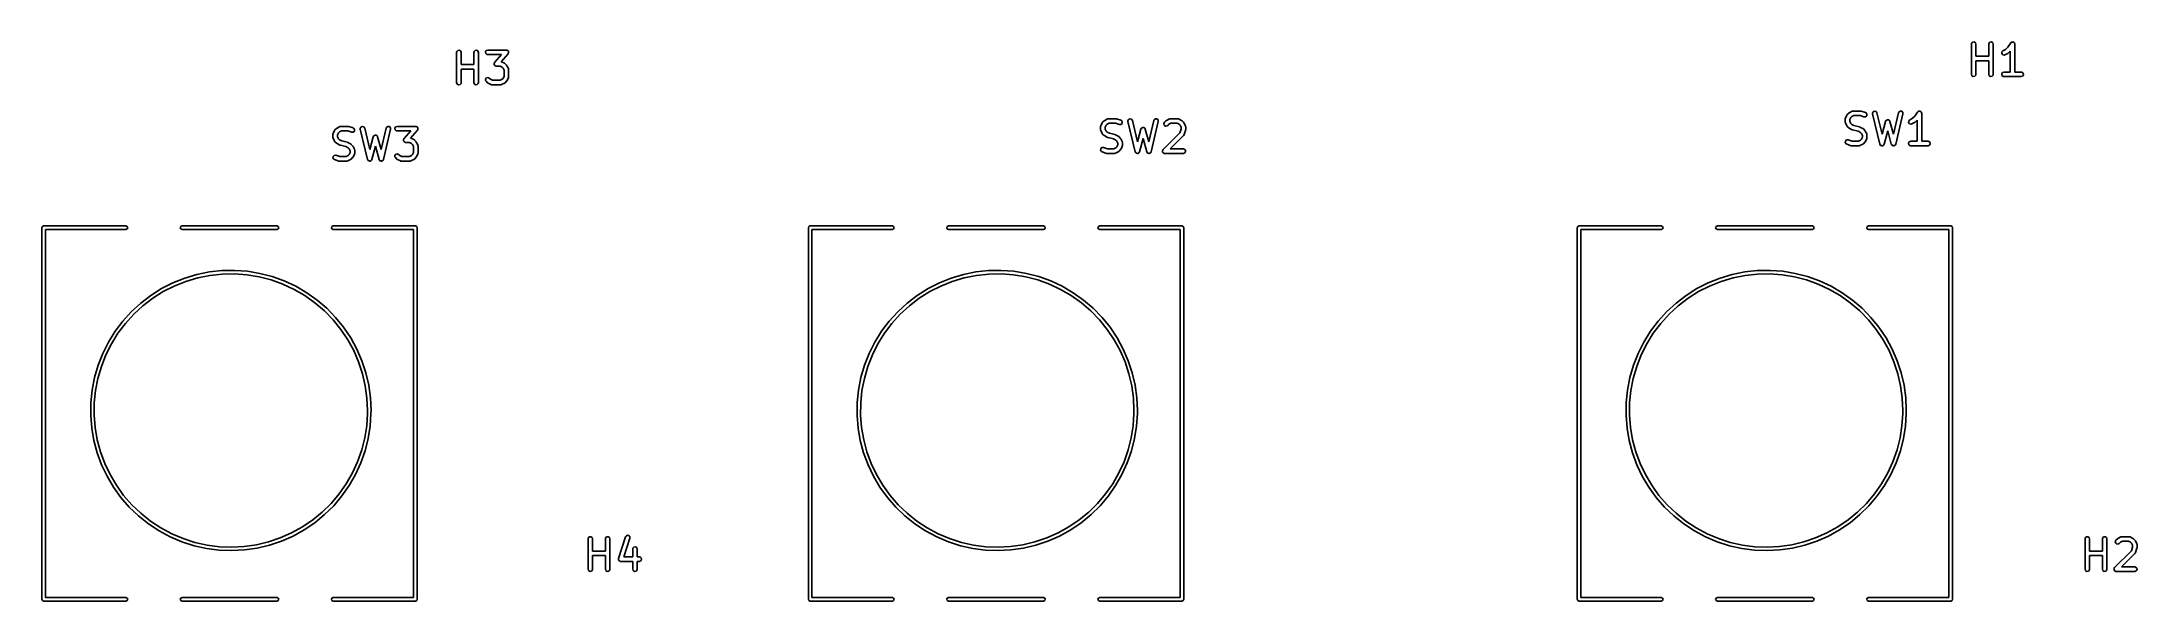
# Model space of a CAD drawing. Extents: x 4.86 to 7.58, y -3.39 to -2.67.
import ezdxf

# ---------------------------------------------------------------- set-up
doc = ezdxf.new("R2010")
doc.units = 0
doc.header["$MEASUREMENT"] = 0
doc.layers.add('BLACK', color=7, linetype='CONTINUOUS')

msp = doc.modelspace()

# ---------------------------------------------------------------- linework, layer by layer
at = {"layer": 'BLACK', "linetype": 'CONTINUOUS'}
for p, q in [((7.36901, -2.6683), (7.36919, -2.66729)), ((7.36901, -2.70767), (7.36901, -2.6683)), ((7.36919, -2.66729), (7.37049, -2.66574)), ((7.37049, -2.66574), (7.37248, -2.66539)), ((7.37248, -2.66539), (7.37423, -2.6664)), ((7.37423, -2.6664), (7.37492, -2.6683)), ((7.37492, -2.6683), (7.37492, -2.6841)), ((7.39151, -2.6683), (7.39169, -2.66729)), ((7.39151, -2.6841), (7.39151, -2.6683)), ((7.39169, -2.66729), (7.39299, -2.66574)), ((7.39299, -2.66574), (7.39497, -2.66539)), ((7.39497, -2.66539), (7.39672, -2.6664)), ((7.39672, -2.6664), (7.39741, -2.6683)), ((7.39741, -2.6683), (7.39741, -2.70767)), ((7.41334, -2.67525), (7.41654, -2.67204)), ((7.41654, -2.67204), (7.42013, -2.66666)), ((7.42013, -2.66666), (7.42083, -2.66592)), ((7.42083, -2.66592), (7.421, -2.66587)), ((7.421, -2.66587), (7.42111, -2.66574)), ((7.42111, -2.66574), (7.42195, -2.6656)), ((7.42195, -2.6656), (7.42277, -2.66535)), ((7.42277, -2.66535), (7.42293, -2.66542)), ((7.42293, -2.66542), (7.4231, -2.66539)), ((7.4231, -2.66539), (7.42384, -2.66582)), ((7.42384, -2.66582), (7.42462, -2.66617)), ((7.42462, -2.66617), (7.4247, -2.66632)), ((7.4247, -2.66632), (7.42485, -2.6664)), ((7.42485, -2.6664), (7.42514, -2.66721)), ((7.42514, -2.66721), (7.42552, -2.66798)), ((7.42552, -2.66798), (7.42548, -2.66814)), ((7.42548, -2.66814), (7.42554, -2.6683)), ((7.42554, -2.6683), (7.42554, -2.70472)), ((5.39576, -2.67901), (5.39594, -2.678)), ((5.39576, -2.71838), (5.39576, -2.67901)), ((5.39594, -2.678), (5.39723, -2.67645)), ((5.39723, -2.67645), (5.39922, -2.6761)), ((5.39922, -2.6761), (5.40097, -2.67711)), ((5.40097, -2.67711), (5.40166, -2.67901)), ((5.40166, -2.67901), (5.40166, -2.6948)), ((5.40166, -2.6948), (5.41825, -2.6948)), ((5.41825, -2.70071), (5.40166, -2.70071)), ((5.40166, -2.70071), (5.40166, -2.71838)), ((5.41825, -2.67901), (5.41843, -2.678)), ((5.41825, -2.6948), (5.41825, -2.67901)), ((5.41825, -2.71838), (5.41825, -2.70071)), ((5.41843, -2.678), (5.41973, -2.67645)), ((5.41973, -2.67645), (5.42172, -2.6761)), ((5.42172, -2.6761), (5.42347, -2.67711)), ((5.42347, -2.67711), (5.42416, -2.67901)), ((5.42416, -2.67901), (5.42416, -2.71838)), ((5.4333, -2.6785), (5.43431, -2.67675)), ((5.43365, -2.68049), (5.4333, -2.6785)), ((5.4352, -2.68178), (5.43365, -2.68049)), ((5.43431, -2.67675), (5.43621, -2.67606)), ((5.43621, -2.68196), (5.4352, -2.68178)), ((5.43621, -2.67606), (5.46058, -2.67606)), ((5.45407, -2.68196), (5.43621, -2.68196)), ((5.4445, -2.69395), (5.44459, -2.69373)), ((5.44476, -2.6947), (5.4445, -2.69395)), ((5.44455, -2.69349), (5.44494, -2.69281)), ((5.44459, -2.69373), (5.44455, -2.69349)), ((5.4449, -2.69548), (5.44476, -2.6947)), ((5.44508, -2.69564), (5.4449, -2.69548)), ((5.44494, -2.69281), (5.44523, -2.69206)), ((5.44515, -2.69586), (5.44508, -2.69564)), ((5.44583, -2.69627), (5.44515, -2.69586)), ((5.44523, -2.69206), (5.45407, -2.68196)), ((5.44644, -2.69678), (5.44583, -2.69627)), ((5.44678, -2.69684), (5.44644, -2.69678)), ((5.44688, -2.6969), (5.44678, -2.69684)), ((5.44702, -2.69688), (5.44688, -2.6969)), ((5.44745, -2.69696), (5.44702, -2.69688)), ((5.45238, -2.69696), (5.44745, -2.69696)), ((5.45508, -2.69831), (5.45238, -2.69696)), ((5.4628, -2.68095), (5.45384, -2.69119)), ((5.45384, -2.69119), (5.45409, -2.69123)), ((5.45409, -2.69123), (5.45422, -2.69135)), ((5.45422, -2.69135), (5.4544, -2.69137)), ((5.4544, -2.69137), (5.45815, -2.69324)), ((5.45628, -2.69951), (5.45508, -2.69831)), ((5.45762, -2.7022), (5.45628, -2.69951)), ((5.45815, -2.69324), (5.45886, -2.69377)), ((5.45886, -2.69377), (5.45892, -2.69379)), ((5.45892, -2.69379), (5.46079, -2.69567)), ((5.46058, -2.67606), (5.46101, -2.67613)), ((5.46079, -2.69567), (5.4613, -2.69639)), ((5.46101, -2.67613), (5.46115, -2.67611)), ((5.46115, -2.67611), (5.46126, -2.67618)), ((5.46126, -2.67618), (5.46159, -2.67623)), ((5.4613, -2.69639), (5.46134, -2.69644)), ((5.46134, -2.69644), (5.46322, -2.70019)), ((5.46159, -2.67623), (5.4622, -2.67675)), ((5.4622, -2.67675), (5.46288, -2.67716)), ((5.46309, -2.68021), (5.4628, -2.68095)), ((5.46288, -2.67716), (5.46295, -2.67738)), ((5.46295, -2.67738), (5.46313, -2.67753)), ((5.46349, -2.67952), (5.46309, -2.68021)), ((5.46313, -2.67753), (5.46327, -2.67832)), ((5.46322, -2.70019), (5.46351, -2.70117)), ((5.46327, -2.67832), (5.46353, -2.67907)), ((5.46353, -2.67907), (5.46344, -2.67929)), ((5.46344, -2.67929), (5.46349, -2.67952)), ((5.46351, -2.70117), (5.46347, -2.70134)), ((5.46347, -2.70134), (5.46353, -2.70151)), ((5.46353, -2.70151), (5.46353, -2.71088)), ((7.37492, -2.6841), (7.39151, -2.6841)), ((7.39151, -2.69), (7.37492, -2.69)), ((7.37492, -2.69), (7.37492, -2.70767)), ((7.39151, -2.70767), (7.39151, -2.69)), ((7.4085, -2.68039), (7.40863, -2.67838)), ((7.40971, -2.68201), (7.4085, -2.68039)), ((7.40863, -2.67838), (7.41001, -2.67691)), ((7.41167, -2.68248), (7.40971, -2.68201)), ((7.41001, -2.67691), (7.41334, -2.67525)), ((7.41266, -2.68219), (7.41167, -2.68248)), ((7.4164, -2.68032), (7.41266, -2.68219)), ((7.41645, -2.68027), (7.4164, -2.68032)), ((7.41717, -2.67976), (7.41645, -2.68027)), ((7.41963, -2.6773), (7.41717, -2.67976)), ((7.41963, -2.70472), (7.41963, -2.6773)), ((5.39645, -2.72028), (5.39576, -2.71838)), ((5.3982, -2.72129), (5.39645, -2.72028)), ((5.40019, -2.72094), (5.3982, -2.72129)), ((5.40148, -2.71939), (5.40019, -2.72094)), ((5.40166, -2.71838), (5.40148, -2.71939)), ((5.41895, -2.72028), (5.41825, -2.71838)), ((5.42069, -2.72129), (5.41895, -2.72028)), ((5.42268, -2.72094), (5.42069, -2.72129)), ((5.42398, -2.71939), (5.42268, -2.72094)), ((5.42416, -2.71838), (5.42398, -2.71939)), ((5.43335, -2.71387), (5.43451, -2.71221)), ((5.43353, -2.71588), (5.43335, -2.71387)), ((5.43412, -2.71672), (5.43353, -2.71588)), ((5.43599, -2.71859), (5.43412, -2.71672)), ((5.43451, -2.71221), (5.43646, -2.71169)), ((5.43605, -2.71862), (5.43599, -2.71859)), ((5.43676, -2.71915), (5.43605, -2.71862)), ((5.43646, -2.71169), (5.43829, -2.71254)), ((5.44051, -2.72102), (5.43676, -2.71915)), ((5.43829, -2.71254), (5.43983, -2.71408)), ((5.43983, -2.71408), (5.44253, -2.71543)), ((5.44068, -2.72104), (5.44051, -2.72102)), ((5.44082, -2.72115), (5.44068, -2.72104)), ((5.44183, -2.72133), (5.44082, -2.72115)), ((5.45308, -2.72133), (5.44183, -2.72133)), ((5.44253, -2.71543), (5.45238, -2.71543)), ((5.45238, -2.71543), (5.45508, -2.71408)), ((5.45324, -2.72127), (5.45308, -2.72133)), ((5.45342, -2.72131), (5.45324, -2.72127)), ((5.4544, -2.72102), (5.45342, -2.72131)), ((5.45815, -2.71915), (5.4544, -2.72102)), ((5.45508, -2.71408), (5.45628, -2.71288)), ((5.45628, -2.71288), (5.45762, -2.71018)), ((5.45762, -2.71018), (5.45762, -2.7022)), ((5.45819, -2.7191), (5.45815, -2.71915)), ((5.45892, -2.71859), (5.45819, -2.7191)), ((5.46079, -2.71672), (5.45892, -2.71859)), ((5.46082, -2.71666), (5.46079, -2.71672)), ((5.46134, -2.71595), (5.46082, -2.71666)), ((5.46322, -2.7122), (5.46134, -2.71595)), ((5.46324, -2.71203), (5.46322, -2.7122)), ((5.46335, -2.71189), (5.46324, -2.71203)), ((5.46353, -2.71088), (5.46335, -2.71189)), ((7.3697, -2.70957), (7.36901, -2.70767)), ((7.37145, -2.71058), (7.3697, -2.70957)), ((7.37344, -2.71023), (7.37145, -2.71058)), ((7.37474, -2.70868), (7.37344, -2.71023)), ((7.37492, -2.70767), (7.37474, -2.70868)), ((7.3922, -2.70957), (7.39151, -2.70767)), ((7.39395, -2.71058), (7.3922, -2.70957)), ((7.39594, -2.71023), (7.39395, -2.71058)), ((7.39724, -2.70868), (7.39594, -2.71023)), ((7.39741, -2.70767), (7.39724, -2.70868)), ((7.40843, -2.70716), (7.40944, -2.70541)), ((7.40878, -2.70915), (7.40843, -2.70716)), ((7.41032, -2.71045), (7.40878, -2.70915)), ((7.40944, -2.70541), (7.41133, -2.70472)), ((7.41133, -2.71062), (7.41032, -2.71045)), ((7.41133, -2.70472), (7.41963, -2.70472)), ((7.43383, -2.71062), (7.41133, -2.71062)), ((7.42554, -2.70472), (7.43383, -2.70472)), ((7.43383, -2.70472), (7.43484, -2.7049)), ((7.43573, -2.70993), (7.43383, -2.71062)), ((7.43484, -2.7049), (7.43639, -2.7062)), ((7.43674, -2.70818), (7.43573, -2.70993)), ((7.43639, -2.7062), (7.43674, -2.70818)), ((7.20994, -2.75767), (7.21369, -2.7558)), ((7.21369, -2.7558), (7.21467, -2.75551)), ((7.21467, -2.75551), (7.21484, -2.75555)), ((7.21484, -2.75555), (7.21501, -2.75549)), ((7.21501, -2.75549), (7.22438, -2.75549)), ((7.22438, -2.75549), (7.22525, -2.75564)), ((7.22525, -2.75564), (7.22531, -2.75564)), ((7.22531, -2.75564), (7.23094, -2.75751)), ((7.24019, -2.7581), (7.2411, -2.75629)), ((7.2411, -2.75629), (7.24295, -2.75549)), ((7.24295, -2.75549), (7.24489, -2.75607)), ((7.24489, -2.75607), (7.246, -2.75776)), ((7.27441, -2.75682), (7.27603, -2.75561)), ((7.27603, -2.75561), (7.27805, -2.75573)), ((7.27805, -2.75573), (7.27951, -2.75712)), ((7.29879, -2.7568), (7.2995, -2.75606)), ((7.2995, -2.75606), (7.29966, -2.75601)), ((7.29966, -2.75601), (7.29977, -2.75588)), ((7.29977, -2.75588), (7.30061, -2.75573)), ((7.30061, -2.75573), (7.30143, -2.75549)), ((7.30143, -2.75549), (7.30159, -2.75556)), ((7.30159, -2.75556), (7.30176, -2.75553)), ((7.30176, -2.75553), (7.3025, -2.75596)), ((7.3025, -2.75596), (7.30328, -2.75631)), ((7.30328, -2.75631), (7.30336, -2.75646)), ((7.30336, -2.75646), (7.30351, -2.75654)), ((7.30351, -2.75654), (7.3038, -2.75735)), ((5.23487, -2.78462), (5.23674, -2.78087)), ((5.23674, -2.78087), (5.23727, -2.78016)), ((5.23727, -2.78016), (5.23729, -2.7801)), ((5.23729, -2.7801), (5.23917, -2.77823)), ((5.23917, -2.77823), (5.23989, -2.77772)), ((5.23989, -2.77772), (5.23994, -2.77767)), ((5.23994, -2.77767), (5.24369, -2.7758)), ((5.24301, -2.78274), (5.24181, -2.78394)), ((5.2457, -2.78139), (5.24301, -2.78274)), ((5.24369, -2.7758), (5.24467, -2.77551)), ((5.24467, -2.77551), (5.24484, -2.77555)), ((5.24484, -2.77555), (5.24501, -2.77549)), ((5.24501, -2.77549), (5.25438, -2.77549)), ((5.2539, -2.78139), (5.2457, -2.78139)), ((5.25907, -2.78312), (5.2539, -2.78139)), ((5.25438, -2.77549), (5.25525, -2.77564)), ((5.25525, -2.77564), (5.25531, -2.77564)), ((5.25531, -2.77564), (5.26094, -2.77751)), ((5.26109, -2.78306), (5.25907, -2.78312)), ((5.26094, -2.77751), (5.26184, -2.778)), ((5.2626, -2.78172), (5.26109, -2.78306)), ((5.26184, -2.778), (5.2629, -2.77972)), ((5.2629, -2.77972), (5.2626, -2.78172)), ((5.27019, -2.7781), (5.2711, -2.77629)), ((5.27025, -2.77912), (5.27019, -2.7781)), ((5.27963, -2.81849), (5.27025, -2.77912)), ((5.2711, -2.77629), (5.27295, -2.77549)), ((5.27295, -2.77549), (5.27489, -2.77607)), ((5.27489, -2.77607), (5.276, -2.77776)), ((5.276, -2.77776), (5.28266, -2.80574)), ((5.29734, -2.80574), (5.304, -2.77776)), ((5.30975, -2.77912), (5.30037, -2.81849)), ((5.304, -2.77776), (5.30441, -2.77682)), ((5.30441, -2.77682), (5.30603, -2.77561)), ((5.30603, -2.77561), (5.30805, -2.77573)), ((5.30805, -2.77573), (5.30951, -2.77712)), ((5.30951, -2.77712), (5.30975, -2.77912)), ((5.31521, -2.77793), (5.31622, -2.77618)), ((5.31556, -2.77992), (5.31521, -2.77793)), ((5.31711, -2.78121), (5.31556, -2.77992)), ((5.31622, -2.77618), (5.31812, -2.77549)), ((5.31812, -2.78139), (5.31711, -2.78121)), ((5.31812, -2.77549), (5.34249, -2.77549)), ((5.33599, -2.78139), (5.31812, -2.78139)), ((5.32715, -2.79149), (5.33599, -2.78139)), ((5.34472, -2.78038), (5.33576, -2.79062)), ((5.34249, -2.77549), (5.34293, -2.77556)), ((5.34293, -2.77556), (5.34307, -2.77554)), ((5.34307, -2.77554), (5.34317, -2.77561)), ((5.34317, -2.77561), (5.3435, -2.77567)), ((5.3435, -2.77567), (5.34411, -2.77618)), ((5.34411, -2.77618), (5.34479, -2.77659)), ((5.345, -2.77964), (5.34472, -2.78038)), ((5.34479, -2.77659), (5.34487, -2.77681)), ((5.34487, -2.77681), (5.34505, -2.77696)), ((5.3454, -2.77895), (5.345, -2.77964)), ((5.34505, -2.77696), (5.34519, -2.77775)), ((5.34519, -2.77775), (5.34545, -2.7785)), ((5.34545, -2.7785), (5.34536, -2.77872)), ((5.34536, -2.77872), (5.3454, -2.77895)), ((6.23455, -2.77594), (6.23473, -2.77493)), ((6.23455, -2.77969), (6.23455, -2.77594)), ((6.23461, -2.77985), (6.23455, -2.77969)), ((6.23457, -2.78003), (6.23461, -2.77985)), ((6.23487, -2.78101), (6.23457, -2.78003)), ((6.23473, -2.77493), (6.23485, -2.77479)), ((6.23485, -2.77479), (6.23487, -2.77462)), ((6.23487, -2.77462), (6.23674, -2.77087)), ((6.23674, -2.78476), (6.23487, -2.78101)), ((6.23674, -2.77087), (6.23727, -2.77016)), ((6.23727, -2.77016), (6.23729, -2.7701)), ((6.23729, -2.7701), (6.23917, -2.76823)), ((6.23917, -2.76823), (6.23989, -2.76772)), ((6.23989, -2.76772), (6.23994, -2.76767)), ((6.23994, -2.76767), (6.24369, -2.7658)), ((6.24181, -2.77394), (6.24046, -2.77664)), ((6.24046, -2.77664), (6.24046, -2.77899)), ((6.24046, -2.77899), (6.24181, -2.78169)), ((6.24301, -2.77274), (6.24181, -2.77394)), ((6.24181, -2.78169), (6.24301, -2.78289)), ((6.2457, -2.77139), (6.24301, -2.77274)), ((6.24301, -2.78289), (6.24604, -2.7844)), ((6.24369, -2.7658), (6.24467, -2.76551)), ((6.24467, -2.76551), (6.24484, -2.76555)), ((6.24484, -2.76555), (6.24501, -2.76549)), ((6.24501, -2.76549), (6.25438, -2.76549)), ((6.2539, -2.77139), (6.2457, -2.77139)), ((6.25907, -2.77312), (6.2539, -2.77139)), ((6.25438, -2.76549), (6.25525, -2.76564)), ((6.25525, -2.76564), (6.25531, -2.76564)), ((6.25531, -2.76564), (6.26094, -2.76751)), ((6.26109, -2.77306), (6.25907, -2.77312)), ((6.26094, -2.76751), (6.26184, -2.768)), ((6.2626, -2.77172), (6.26109, -2.77306)), ((6.26184, -2.768), (6.2629, -2.76972)), ((6.2629, -2.76972), (6.2626, -2.77172)), ((6.27019, -2.7681), (6.2711, -2.76629)), ((6.27025, -2.76912), (6.27019, -2.7681)), ((6.27963, -2.80849), (6.27025, -2.76912)), ((6.2711, -2.76629), (6.27295, -2.76549)), ((6.27295, -2.76549), (6.27489, -2.76607)), ((6.27489, -2.76607), (6.276, -2.76776)), ((6.276, -2.76776), (6.28266, -2.79574)), ((6.28266, -2.79574), (6.28715, -2.77893)), ((6.28715, -2.77893), (6.28758, -2.778)), ((6.28758, -2.778), (6.2878, -2.77784)), ((6.2878, -2.77784), (6.28791, -2.7776)), ((6.28791, -2.7776), (6.28861, -2.77728)), ((6.28861, -2.77728), (6.28923, -2.77684)), ((6.28923, -2.77684), (6.2895, -2.77686)), ((6.2895, -2.77686), (6.28975, -2.77675)), ((6.28975, -2.77675), (6.29048, -2.77695)), ((6.29048, -2.77695), (6.29124, -2.77701)), ((6.29124, -2.77701), (6.29144, -2.7772)), ((6.29144, -2.7772), (6.2917, -2.77727)), ((6.2917, -2.77727), (6.29213, -2.7779)), ((6.29213, -2.7779), (6.29267, -2.77844)), ((6.29267, -2.77844), (6.2927, -2.77871)), ((6.2927, -2.77871), (6.29285, -2.77893)), ((6.29285, -2.77893), (6.29734, -2.79574)), ((6.29734, -2.79574), (6.304, -2.76776)), ((6.30975, -2.76912), (6.30037, -2.80849)), ((6.304, -2.76776), (6.30441, -2.76682)), ((6.30441, -2.76682), (6.30603, -2.76561)), ((6.30603, -2.76561), (6.30805, -2.76573)), ((6.30805, -2.76573), (6.30951, -2.76712)), ((6.30951, -2.76712), (6.30975, -2.76912)), ((6.31603, -2.80572), (6.33804, -2.78372)), ((6.31705, -2.77193), (6.31791, -2.7701)), ((6.31758, -2.77388), (6.31705, -2.77193)), ((6.31923, -2.77504), (6.31758, -2.77388)), ((6.31791, -2.7701), (6.31978, -2.76823)), ((6.32124, -2.77487), (6.31923, -2.77504)), ((6.31978, -2.76823), (6.32051, -2.76772)), ((6.32051, -2.76772), (6.32055, -2.76767)), ((6.32055, -2.76767), (6.3243, -2.7658)), ((6.32208, -2.77428), (6.32124, -2.77487)), ((6.32362, -2.77274), (6.32208, -2.77428)), ((6.32632, -2.77139), (6.32362, -2.77274)), ((6.3243, -2.7658), (6.32528, -2.76551)), ((6.32528, -2.76551), (6.32545, -2.76555)), ((6.32545, -2.76555), (6.32562, -2.76549)), ((6.32562, -2.76549), (6.33499, -2.76549)), ((6.3343, -2.77139), (6.32632, -2.77139)), ((6.33699, -2.77274), (6.3343, -2.77139)), ((6.33499, -2.76549), (6.336, -2.76567)), ((6.336, -2.76567), (6.33614, -2.76578)), ((6.33614, -2.76578), (6.33631, -2.7658)), ((6.33631, -2.7658), (6.34006, -2.76767)), ((6.33819, -2.77394), (6.33699, -2.77274)), ((6.33804, -2.78372), (6.33954, -2.77921)), ((6.33954, -2.77664), (6.33819, -2.77394)), ((6.33954, -2.77921), (6.33954, -2.77664)), ((6.34006, -2.76767), (6.34077, -2.7682)), ((6.34077, -2.7682), (6.34083, -2.76823)), ((6.34083, -2.76823), (6.34271, -2.7701)), ((6.34271, -2.7701), (6.34321, -2.77082)), ((6.34321, -2.77082), (6.34326, -2.77087)), ((6.34326, -2.77087), (6.34513, -2.77462)), ((6.34529, -2.78062), (6.34342, -2.78625)), ((6.34513, -2.77462), (6.34543, -2.7756)), ((6.34545, -2.77969), (6.34529, -2.78056)), ((6.34529, -2.78056), (6.34529, -2.78062)), ((6.34543, -2.7756), (6.34539, -2.77577)), ((6.34539, -2.77577), (6.34545, -2.77594)), ((6.34545, -2.77594), (6.34545, -2.77969)), ((7.20455, -2.76594), (7.20473, -2.76493)), ((7.20455, -2.76969), (7.20455, -2.76594)), ((7.20461, -2.76985), (7.20455, -2.76969)), ((7.20457, -2.77003), (7.20461, -2.76985)), ((7.20487, -2.77101), (7.20457, -2.77003)), ((7.20473, -2.76493), (7.20485, -2.76479)), ((7.20485, -2.76479), (7.20487, -2.76462)), ((7.20487, -2.76462), (7.20674, -2.76087)), ((7.20674, -2.77476), (7.20487, -2.77101)), ((7.20674, -2.76087), (7.20727, -2.76016)), ((7.20679, -2.7748), (7.20674, -2.77476)), ((7.20729, -2.77553), (7.20679, -2.7748)), ((7.20727, -2.76016), (7.20729, -2.7601)), ((7.20729, -2.7601), (7.20917, -2.75823)), ((7.20917, -2.7774), (7.20729, -2.77553)), ((7.20917, -2.75823), (7.20989, -2.75772)), ((7.20923, -2.77743), (7.20917, -2.7774)), ((7.20994, -2.77795), (7.20923, -2.77743)), ((7.20989, -2.75772), (7.20994, -2.75767)), ((7.21369, -2.77983), (7.20994, -2.77795)), ((7.21181, -2.76394), (7.21046, -2.76664)), ((7.21046, -2.76664), (7.21046, -2.76899)), ((7.21046, -2.76899), (7.21181, -2.77169)), ((7.21301, -2.76274), (7.21181, -2.76394)), ((7.21181, -2.77169), (7.21301, -2.77289)), ((7.2157, -2.76139), (7.21301, -2.76274)), ((7.21301, -2.77289), (7.21604, -2.7744)), ((7.21382, -2.77984), (7.21369, -2.77983)), ((7.21429, -2.78005), (7.21382, -2.77984)), ((7.22147, -2.78185), (7.21429, -2.78005)), ((7.2239, -2.76139), (7.2157, -2.76139)), ((7.21604, -2.7744), (7.22322, -2.7762)), ((7.22451, -2.78336), (7.22147, -2.78185)), ((7.22322, -2.7762), (7.22369, -2.77641)), ((7.22369, -2.77641), (7.22383, -2.77642)), ((7.22383, -2.77642), (7.22757, -2.7783)), ((7.22907, -2.76312), (7.2239, -2.76139)), ((7.2257, -2.78456), (7.22451, -2.78336)), ((7.22757, -2.7783), (7.22828, -2.77882)), ((7.22828, -2.77882), (7.22834, -2.77885)), ((7.22834, -2.77885), (7.23022, -2.78072)), ((7.23109, -2.76306), (7.22907, -2.76312)), ((7.23022, -2.78072), (7.23072, -2.78145)), ((7.23072, -2.78145), (7.23077, -2.78149)), ((7.23077, -2.78149), (7.23264, -2.78524)), ((7.23094, -2.75751), (7.23184, -2.758)), ((7.2326, -2.76172), (7.23109, -2.76306)), ((7.23184, -2.758), (7.2329, -2.75972)), ((7.2329, -2.75972), (7.2326, -2.76172)), ((7.24025, -2.75912), (7.24019, -2.7581)), ((7.24963, -2.79849), (7.24025, -2.75912)), ((7.246, -2.75776), (7.25266, -2.78574)), ((7.25266, -2.78574), (7.25715, -2.76893)), ((7.26, -2.78115), (7.25535, -2.79857)), ((7.25715, -2.76893), (7.25758, -2.768)), ((7.25758, -2.768), (7.2578, -2.76784)), ((7.2578, -2.76784), (7.25791, -2.7676)), ((7.25791, -2.7676), (7.25861, -2.76728)), ((7.25861, -2.76728), (7.25923, -2.76684)), ((7.25923, -2.76684), (7.2595, -2.76686)), ((7.2595, -2.76686), (7.25975, -2.76675)), ((7.25975, -2.76675), (7.26048, -2.76695)), ((7.26465, -2.79857), (7.26, -2.78115)), ((7.26048, -2.76695), (7.26124, -2.76701)), ((7.26124, -2.76701), (7.26144, -2.7672)), ((7.26144, -2.7672), (7.2617, -2.76727)), ((7.2617, -2.76727), (7.26213, -2.7679)), ((7.26213, -2.7679), (7.26267, -2.76844)), ((7.26267, -2.76844), (7.2627, -2.76871)), ((7.2627, -2.76871), (7.26285, -2.76893)), ((7.26285, -2.76893), (7.26734, -2.78574)), ((7.26734, -2.78574), (7.274, -2.75776)), ((7.27975, -2.75912), (7.27037, -2.79849)), ((7.274, -2.75776), (7.27441, -2.75682)), ((7.27951, -2.75712), (7.27975, -2.75912)), ((7.28717, -2.77053), (7.28729, -2.76851)), ((7.28837, -2.77215), (7.28717, -2.77053)), ((7.28729, -2.76851), (7.28868, -2.76705)), ((7.29033, -2.77262), (7.28837, -2.77215)), ((7.28868, -2.76705), (7.292, -2.76539)), ((7.29132, -2.77233), (7.29033, -2.77262)), ((7.29507, -2.77046), (7.29132, -2.77233)), ((7.292, -2.76539), (7.2952, -2.76218)), ((7.29511, -2.77041), (7.29507, -2.77046)), ((7.29583, -2.7699), (7.29511, -2.77041)), ((7.2952, -2.76218), (7.29879, -2.7568)), ((7.29829, -2.76744), (7.29583, -2.7699)), ((7.29829, -2.79486), (7.29829, -2.76744)), ((7.3038, -2.75735), (7.30418, -2.75812)), ((7.30418, -2.75812), (7.30414, -2.75828)), ((7.30414, -2.75828), (7.3042, -2.75844)), ((7.3042, -2.75844), (7.3042, -2.79486)), ((5.23455, -2.78594), (5.23473, -2.78493)), ((5.23455, -2.78969), (5.23455, -2.78594)), ((5.23461, -2.78985), (5.23455, -2.78969)), ((5.23457, -2.79003), (5.23461, -2.78985)), ((5.23487, -2.79101), (5.23457, -2.79003)), ((5.23473, -2.78493), (5.23485, -2.78479)), ((5.23485, -2.78479), (5.23487, -2.78462)), ((5.23674, -2.79476), (5.23487, -2.79101)), ((5.23679, -2.7948), (5.23674, -2.79476)), ((5.23729, -2.79553), (5.23679, -2.7948)), ((5.23917, -2.7974), (5.23729, -2.79553)), ((5.23923, -2.79743), (5.23917, -2.7974)), ((5.23994, -2.79795), (5.23923, -2.79743)), ((5.24369, -2.79983), (5.23994, -2.79795)), ((5.24181, -2.78394), (5.24046, -2.78664)), ((5.24046, -2.78664), (5.24046, -2.78899)), ((5.24046, -2.78899), (5.24181, -2.79169)), ((5.24181, -2.79169), (5.24301, -2.79289)), ((5.24301, -2.79289), (5.24604, -2.7944)), ((5.24382, -2.79984), (5.24369, -2.79983)), ((5.24429, -2.80005), (5.24382, -2.79984)), ((5.25147, -2.80185), (5.24429, -2.80005)), ((5.24604, -2.7944), (5.25322, -2.7962)), ((5.25451, -2.80336), (5.25147, -2.80185)), ((5.25322, -2.7962), (5.25369, -2.79641)), ((5.25369, -2.79641), (5.25383, -2.79642)), ((5.25383, -2.79642), (5.25757, -2.7983)), ((5.2557, -2.80456), (5.25451, -2.80336)), ((5.25705, -2.80726), (5.2557, -2.80456)), ((5.2557, -2.81231), (5.25705, -2.80961)), ((5.25705, -2.80961), (5.25705, -2.80726)), ((5.25757, -2.7983), (5.25828, -2.79882)), ((5.25828, -2.79882), (5.25834, -2.79885)), ((5.25834, -2.79885), (5.26022, -2.80072)), ((5.26022, -2.80072), (5.26072, -2.80145)), ((5.26072, -2.80145), (5.26077, -2.80149)), ((5.26077, -2.80149), (5.26264, -2.80524)), ((5.26264, -2.80524), (5.26294, -2.80622)), ((5.26296, -2.81031), (5.26278, -2.81132)), ((5.26294, -2.80622), (5.2629, -2.8064)), ((5.2629, -2.8064), (5.26296, -2.80656)), ((5.26296, -2.80656), (5.26296, -2.81031)), ((5.28266, -2.80574), (5.28715, -2.78893)), ((5.29, -2.80115), (5.28535, -2.81857)), ((5.28715, -2.78893), (5.28758, -2.788)), ((5.28758, -2.788), (5.2878, -2.78784)), ((5.2878, -2.78784), (5.28791, -2.7876)), ((5.28791, -2.7876), (5.28861, -2.78728)), ((5.28861, -2.78728), (5.28923, -2.78684)), ((5.28923, -2.78684), (5.2895, -2.78686)), ((5.2895, -2.78686), (5.28975, -2.78675)), ((5.28975, -2.78675), (5.29048, -2.78695)), ((5.29465, -2.81857), (5.29, -2.80115)), ((5.29048, -2.78695), (5.29124, -2.78701)), ((5.29124, -2.78701), (5.29144, -2.7872)), ((5.29144, -2.7872), (5.2917, -2.78727)), ((5.2917, -2.78727), (5.29213, -2.7879)), ((5.29213, -2.7879), (5.29267, -2.78844)), ((5.29267, -2.78844), (5.2927, -2.78871)), ((5.2927, -2.78871), (5.29285, -2.78893)), ((5.29285, -2.78893), (5.29734, -2.80574)), ((5.31643, -2.81164), (5.31838, -2.81112)), ((5.31838, -2.81112), (5.32021, -2.81197)), ((5.32642, -2.79338), (5.3265, -2.79316)), ((5.32667, -2.79413), (5.32642, -2.79338)), ((5.32646, -2.79293), (5.32686, -2.79224)), ((5.3265, -2.79316), (5.32646, -2.79293)), ((5.32681, -2.79491), (5.32667, -2.79413)), ((5.32699, -2.79507), (5.32681, -2.79491)), ((5.32686, -2.79224), (5.32715, -2.79149)), ((5.32707, -2.79529), (5.32699, -2.79507)), ((5.32775, -2.7957), (5.32707, -2.79529)), ((5.32836, -2.79621), (5.32775, -2.7957)), ((5.32869, -2.79627), (5.32836, -2.79621)), ((5.3288, -2.79633), (5.32869, -2.79627)), ((5.32893, -2.79631), (5.3288, -2.79633)), ((5.32937, -2.79639), (5.32893, -2.79631)), ((5.3343, -2.79639), (5.32937, -2.79639)), ((5.33699, -2.79774), (5.3343, -2.79639)), ((5.33576, -2.79062), (5.336, -2.79066)), ((5.336, -2.79066), (5.33614, -2.79078)), ((5.33614, -2.79078), (5.33631, -2.7908)), ((5.33631, -2.7908), (5.34006, -2.79267)), ((5.33819, -2.79894), (5.33699, -2.79774)), ((5.33954, -2.80163), (5.33819, -2.79894)), ((5.33819, -2.81231), (5.33954, -2.80961)), ((5.33954, -2.80961), (5.33954, -2.80163)), ((5.34006, -2.79267), (5.34077, -2.7932)), ((5.34077, -2.7932), (5.34083, -2.79323)), ((5.34083, -2.79323), (5.34271, -2.7951)), ((5.34271, -2.7951), (5.34321, -2.79582)), ((5.34321, -2.79582), (5.34326, -2.79587)), ((5.34326, -2.79587), (5.34513, -2.79962)), ((5.34513, -2.79962), (5.34543, -2.8006)), ((5.34545, -2.81031), (5.34527, -2.81132)), ((5.34543, -2.8006), (5.34539, -2.80077)), ((5.34539, -2.80077), (5.34545, -2.80094)), ((5.34545, -2.80094), (5.34545, -2.81031)), ((6.23461, -2.80653), (6.23491, -2.80453)), ((6.23567, -2.80825), (6.23461, -2.80653)), ((6.23491, -2.80453), (6.23642, -2.80319)), ((6.23657, -2.80874), (6.23567, -2.80825)), ((6.23642, -2.80319), (6.23844, -2.80313)), ((6.2422, -2.81061), (6.23657, -2.80874)), ((6.23679, -2.7848), (6.23674, -2.78476)), ((6.23729, -2.78553), (6.23679, -2.7848)), ((6.23917, -2.7874), (6.23729, -2.78553)), ((6.23844, -2.80313), (6.24361, -2.80486)), ((6.23923, -2.78743), (6.23917, -2.7874)), ((6.23994, -2.78795), (6.23923, -2.78743)), ((6.24369, -2.78983), (6.23994, -2.78795)), ((6.24226, -2.81061), (6.2422, -2.81061)), ((6.24313, -2.81076), (6.24226, -2.81061)), ((6.2525, -2.81076), (6.24313, -2.81076)), ((6.24361, -2.80486), (6.25181, -2.80486)), ((6.24382, -2.78984), (6.24369, -2.78983)), ((6.24429, -2.79005), (6.24382, -2.78984)), ((6.25147, -2.79185), (6.24429, -2.79005)), ((6.24604, -2.7844), (6.25322, -2.7862)), ((6.25451, -2.79336), (6.25147, -2.79185)), ((6.25181, -2.80486), (6.25451, -2.80351)), ((6.25267, -2.8107), (6.2525, -2.81076)), ((6.25284, -2.81074), (6.25267, -2.8107)), ((6.25383, -2.81045), (6.25284, -2.81074)), ((6.25322, -2.7862), (6.25369, -2.78641)), ((6.25369, -2.78641), (6.25383, -2.78642)), ((6.25383, -2.78642), (6.25757, -2.7883)), ((6.25757, -2.80858), (6.25383, -2.81045)), ((6.2557, -2.79456), (6.25451, -2.79336)), ((6.25451, -2.80351), (6.2557, -2.80231)), ((6.25705, -2.79726), (6.2557, -2.79456)), ((6.2557, -2.80231), (6.25705, -2.79961)), ((6.25705, -2.79961), (6.25705, -2.79726)), ((6.25757, -2.7883), (6.25828, -2.78882)), ((6.25762, -2.80853), (6.25757, -2.80858)), ((6.25834, -2.80802), (6.25762, -2.80853)), ((6.25828, -2.78882), (6.25834, -2.78885)), ((6.25834, -2.78885), (6.26022, -2.79072)), ((6.26022, -2.80615), (6.25834, -2.80802)), ((6.26022, -2.79072), (6.26072, -2.79145)), ((6.26024, -2.80609), (6.26022, -2.80615)), ((6.26077, -2.80538), (6.26024, -2.80609)), ((6.26072, -2.79145), (6.26077, -2.79149)), ((6.26077, -2.79149), (6.26264, -2.79524)), ((6.26264, -2.80163), (6.26077, -2.80538)), ((6.26264, -2.79524), (6.26294, -2.79622)), ((6.26266, -2.80146), (6.26264, -2.80163)), ((6.26278, -2.80132), (6.26266, -2.80146)), ((6.26296, -2.80031), (6.26278, -2.80132)), ((6.26294, -2.79622), (6.2629, -2.7964)), ((6.2629, -2.7964), (6.26296, -2.79656)), ((6.26296, -2.79656), (6.26296, -2.80031)), ((6.2798, -2.80875), (6.27963, -2.80849)), ((6.27983, -2.80906), (6.2798, -2.80875)), ((6.28034, -2.80957), (6.27983, -2.80906)), ((6.28074, -2.81018), (6.28034, -2.80957)), ((6.28104, -2.81027), (6.28074, -2.81018)), ((6.28126, -2.81049), (6.28104, -2.81027)), ((6.28198, -2.81055), (6.28126, -2.81049)), ((6.28268, -2.81076), (6.28198, -2.81055)), ((6.28296, -2.81063), (6.28268, -2.81076)), ((6.28327, -2.81066), (6.28296, -2.81063)), ((6.28386, -2.81024), (6.28327, -2.81066)), ((6.28453, -2.80996), (6.28386, -2.81024)), ((6.28467, -2.80968), (6.28453, -2.80996)), ((6.28492, -2.8095), (6.28467, -2.80968)), ((6.28535, -2.80857), (6.28492, -2.8095)), ((6.29, -2.79115), (6.28535, -2.80857)), ((6.29465, -2.80857), (6.29, -2.79115)), ((6.29482, -2.80883), (6.29465, -2.80857)), ((6.29486, -2.80913), (6.29482, -2.80883)), ((6.29539, -2.80963), (6.29486, -2.80913)), ((6.2958, -2.81023), (6.29539, -2.80963)), ((6.2961, -2.81031), (6.2958, -2.81023)), ((6.29633, -2.81052), (6.2961, -2.81031)), ((6.29705, -2.81056), (6.29633, -2.81052)), ((6.29775, -2.81075), (6.29705, -2.81056)), ((6.29803, -2.81062), (6.29775, -2.81075)), ((6.29834, -2.81064), (6.29803, -2.81062)), ((6.29893, -2.81021), (6.29834, -2.81064)), ((6.29958, -2.8099), (6.29893, -2.81021)), ((6.29972, -2.80962), (6.29958, -2.8099)), ((6.29996, -2.80944), (6.29972, -2.80962)), ((6.30037, -2.80849), (6.29996, -2.80944)), ((6.31518, -2.80755), (6.31524, -2.80743)), ((6.31541, -2.80841), (6.31518, -2.80755)), ((6.31521, -2.8073), (6.31566, -2.80653)), ((6.31524, -2.80743), (6.31521, -2.8073)), ((6.31556, -2.80929), (6.31541, -2.80841)), ((6.31567, -2.80937), (6.31556, -2.80929)), ((6.31566, -2.80653), (6.31603, -2.80572)), ((6.3157, -2.8095), (6.31567, -2.80937)), ((6.31643, -2.81001), (6.3157, -2.8095)), ((6.31711, -2.81058), (6.31643, -2.81001)), ((6.31729, -2.81062), (6.31711, -2.81058)), ((6.31736, -2.81066), (6.31729, -2.81062)), ((6.31749, -2.81065), (6.31736, -2.81066)), ((6.31812, -2.81076), (6.31749, -2.81065)), ((6.34249, -2.81076), (6.31812, -2.81076)), ((6.34271, -2.7874), (6.32525, -2.80486)), ((6.32525, -2.80486), (6.34249, -2.80486)), ((6.34249, -2.80486), (6.3435, -2.80504)), ((6.34439, -2.81007), (6.34249, -2.81076)), ((6.34278, -2.78724), (6.34271, -2.7874)), ((6.34293, -2.78715), (6.34278, -2.78724)), ((6.34342, -2.78625), (6.34293, -2.78715)), ((6.3435, -2.80504), (6.34505, -2.80633)), ((6.3454, -2.80832), (6.34439, -2.81007)), ((6.34505, -2.80633), (6.3454, -2.80832)), ((7.20461, -2.79653), (7.20491, -2.79453)), ((7.20567, -2.79825), (7.20461, -2.79653)), ((7.20491, -2.79453), (7.20642, -2.79319)), ((7.20657, -2.79874), (7.20567, -2.79825)), ((7.20642, -2.79319), (7.20844, -2.79313)), ((7.2122, -2.80061), (7.20657, -2.79874)), ((7.20844, -2.79313), (7.21361, -2.79486)), ((7.21226, -2.80061), (7.2122, -2.80061)), ((7.21313, -2.80076), (7.21226, -2.80061)), ((7.2225, -2.80076), (7.21313, -2.80076)), ((7.21361, -2.79486), (7.22181, -2.79486)), ((7.22181, -2.79486), (7.22451, -2.79351)), ((7.22267, -2.8007), (7.2225, -2.80076)), ((7.22284, -2.80074), (7.22267, -2.8007)), ((7.22383, -2.80045), (7.22284, -2.80074)), ((7.22757, -2.79858), (7.22383, -2.80045)), ((7.22451, -2.79351), (7.2257, -2.79231)), ((7.22705, -2.78726), (7.2257, -2.78456)), ((7.2257, -2.79231), (7.22705, -2.78961)), ((7.22705, -2.78961), (7.22705, -2.78726)), ((7.22762, -2.79853), (7.22757, -2.79858)), ((7.22834, -2.79802), (7.22762, -2.79853)), ((7.23022, -2.79615), (7.22834, -2.79802)), ((7.23024, -2.79609), (7.23022, -2.79615)), ((7.23077, -2.79538), (7.23024, -2.79609)), ((7.23264, -2.79163), (7.23077, -2.79538)), ((7.23264, -2.78524), (7.23294, -2.78622)), ((7.23266, -2.79146), (7.23264, -2.79163)), ((7.23278, -2.79132), (7.23266, -2.79146)), ((7.23296, -2.79031), (7.23278, -2.79132)), ((7.23294, -2.78622), (7.2329, -2.7864)), ((7.2329, -2.7864), (7.23296, -2.78656)), ((7.23296, -2.78656), (7.23296, -2.79031)), ((7.2498, -2.79875), (7.24963, -2.79849)), ((7.24983, -2.79906), (7.2498, -2.79875)), ((7.25034, -2.79957), (7.24983, -2.79906)), ((7.25074, -2.80018), (7.25034, -2.79957)), ((7.25104, -2.80027), (7.25074, -2.80018)), ((7.25126, -2.80049), (7.25104, -2.80027)), ((7.25198, -2.80055), (7.25126, -2.80049)), ((7.25268, -2.80076), (7.25198, -2.80055)), ((7.25296, -2.80063), (7.25268, -2.80076)), ((7.25327, -2.80066), (7.25296, -2.80063)), ((7.25386, -2.80024), (7.25327, -2.80066)), ((7.25453, -2.79996), (7.25386, -2.80024)), ((7.25467, -2.79968), (7.25453, -2.79996)), ((7.25492, -2.7995), (7.25467, -2.79968)), ((7.25535, -2.79857), (7.25492, -2.7995)), ((7.26482, -2.79883), (7.26465, -2.79857)), ((7.26486, -2.79913), (7.26482, -2.79883)), ((7.26539, -2.79963), (7.26486, -2.79913)), ((7.2658, -2.80023), (7.26539, -2.79963)), ((7.2661, -2.80031), (7.2658, -2.80023)), ((7.26633, -2.80052), (7.2661, -2.80031)), ((7.26705, -2.80056), (7.26633, -2.80052)), ((7.26775, -2.80075), (7.26705, -2.80056)), ((7.26803, -2.80062), (7.26775, -2.80075)), ((7.26834, -2.80064), (7.26803, -2.80062)), ((7.26893, -2.80021), (7.26834, -2.80064)), ((7.26958, -2.7999), (7.26893, -2.80021)), ((7.26972, -2.79962), (7.26958, -2.7999)), ((7.26996, -2.79944), (7.26972, -2.79962)), ((7.27037, -2.79849), (7.26996, -2.79944)), ((7.28709, -2.7973), (7.2881, -2.79555)), ((7.28744, -2.79929), (7.28709, -2.7973)), ((7.28899, -2.80058), (7.28744, -2.79929)), ((7.2881, -2.79555), (7.29, -2.79486)), ((7.29, -2.80076), (7.28899, -2.80058)), ((7.29, -2.79486), (7.29829, -2.79486)), ((7.31249, -2.80076), (7.29, -2.80076)), ((7.3042, -2.79486), (7.31249, -2.79486)), ((7.31249, -2.79486), (7.3135, -2.79504)), ((7.31439, -2.80007), (7.31249, -2.80076)), ((7.3135, -2.79504), (7.31505, -2.79633)), ((7.3154, -2.79832), (7.31439, -2.80007)), ((7.31505, -2.79633), (7.3154, -2.79832)), ((5.23461, -2.81653), (5.23491, -2.81453)), ((5.23567, -2.81825), (5.23461, -2.81653)), ((5.23491, -2.81453), (5.23642, -2.81319)), ((5.23657, -2.81874), (5.23567, -2.81825)), ((5.23642, -2.81319), (5.23844, -2.81313)), ((5.2422, -2.82061), (5.23657, -2.81874)), ((5.23844, -2.81313), (5.24361, -2.81486)), ((5.24226, -2.82061), (5.2422, -2.82061)), ((5.24313, -2.82076), (5.24226, -2.82061)), ((5.2525, -2.82076), (5.24313, -2.82076)), ((5.24361, -2.81486), (5.25181, -2.81486)), ((5.25181, -2.81486), (5.25451, -2.81351)), ((5.25267, -2.8207), (5.2525, -2.82076)), ((5.25284, -2.82074), (5.25267, -2.8207)), ((5.25383, -2.82045), (5.25284, -2.82074)), ((5.25757, -2.81858), (5.25383, -2.82045)), ((5.25451, -2.81351), (5.2557, -2.81231)), ((5.25762, -2.81853), (5.25757, -2.81858)), ((5.25834, -2.81802), (5.25762, -2.81853)), ((5.26022, -2.81615), (5.25834, -2.81802)), ((5.26024, -2.81609), (5.26022, -2.81615)), ((5.26077, -2.81538), (5.26024, -2.81609)), ((5.26264, -2.81163), (5.26077, -2.81538)), ((5.26266, -2.81146), (5.26264, -2.81163)), ((5.26278, -2.81132), (5.26266, -2.81146)), ((5.2798, -2.81875), (5.27963, -2.81849)), ((5.27983, -2.81906), (5.2798, -2.81875)), ((5.28034, -2.81957), (5.27983, -2.81906)), ((5.28074, -2.82018), (5.28034, -2.81957)), ((5.28104, -2.82027), (5.28074, -2.82018)), ((5.28126, -2.82049), (5.28104, -2.82027)), ((5.28198, -2.82055), (5.28126, -2.82049)), ((5.28268, -2.82076), (5.28198, -2.82055)), ((5.28296, -2.82063), (5.28268, -2.82076)), ((5.28327, -2.82066), (5.28296, -2.82063)), ((5.28386, -2.82024), (5.28327, -2.82066)), ((5.28453, -2.81996), (5.28386, -2.82024)), ((5.28467, -2.81968), (5.28453, -2.81996)), ((5.28492, -2.8195), (5.28467, -2.81968)), ((5.28535, -2.81857), (5.28492, -2.8195)), ((5.29482, -2.81883), (5.29465, -2.81857)), ((5.29486, -2.81913), (5.29482, -2.81883)), ((5.29539, -2.81963), (5.29486, -2.81913)), ((5.2958, -2.82023), (5.29539, -2.81963)), ((5.2961, -2.82031), (5.2958, -2.82023)), ((5.29633, -2.82052), (5.2961, -2.82031)), ((5.29705, -2.82056), (5.29633, -2.82052)), ((5.29775, -2.82075), (5.29705, -2.82056)), ((5.29803, -2.82062), (5.29775, -2.82075)), ((5.29834, -2.82064), (5.29803, -2.82062)), ((5.29893, -2.82021), (5.29834, -2.82064)), ((5.29958, -2.8199), (5.29893, -2.82021)), ((5.29972, -2.81962), (5.29958, -2.8199)), ((5.29996, -2.81944), (5.29972, -2.81962)), ((5.30037, -2.81849), (5.29996, -2.81944)), ((5.31527, -2.8133), (5.31643, -2.81164)), ((5.31545, -2.81531), (5.31527, -2.8133)), ((5.31603, -2.81615), (5.31545, -2.81531)), ((5.31791, -2.81802), (5.31603, -2.81615)), ((5.31797, -2.81805), (5.31791, -2.81802)), ((5.31868, -2.81858), (5.31797, -2.81805)), ((5.32243, -2.82045), (5.31868, -2.81858)), ((5.32021, -2.81197), (5.32175, -2.81351)), ((5.32175, -2.81351), (5.32444, -2.81486)), ((5.3226, -2.82047), (5.32243, -2.82045)), ((5.32274, -2.82058), (5.3226, -2.82047)), ((5.32375, -2.82076), (5.32274, -2.82058)), ((5.33499, -2.82076), (5.32375, -2.82076)), ((5.32444, -2.81486), (5.3343, -2.81486)), ((5.3343, -2.81486), (5.33699, -2.81351)), ((5.33516, -2.8207), (5.33499, -2.82076)), ((5.33533, -2.82074), (5.33516, -2.8207)), ((5.33631, -2.82045), (5.33533, -2.82074)), ((5.34006, -2.81858), (5.33631, -2.82045)), ((5.33699, -2.81351), (5.33819, -2.81231)), ((5.34011, -2.81853), (5.34006, -2.81858)), ((5.34083, -2.81802), (5.34011, -2.81853)), ((5.34271, -2.81615), (5.34083, -2.81802)), ((5.34273, -2.81609), (5.34271, -2.81615)), ((5.34326, -2.81538), (5.34273, -2.81609)), ((5.34513, -2.81163), (5.34326, -2.81538)), ((5.34515, -2.81146), (5.34513, -2.81163)), ((5.34527, -2.81132), (5.34515, -2.81146)), ((4.85551, -2.90748), (4.8562, -2.90581)), ((4.85551, -3.39173), (4.85551, -2.90748)), ((4.8562, -2.90581), (4.85787, -2.90512)), ((4.85787, -2.90512), (4.96496, -2.90512)), ((4.96496, -2.90984), (4.86024, -2.90984)), ((4.86024, -2.90984), (4.86024, -3.38937)), ((4.96496, -2.90512), (4.96663, -2.90581)), ((4.96663, -2.90915), (4.96496, -2.90984)), ((4.96663, -2.90581), (4.96732, -2.90748)), ((4.96732, -2.90748), (4.96663, -2.90915)), ((5.03583, -2.90748), (5.03652, -2.90581)), ((5.03652, -2.90915), (5.03583, -2.90748)), ((5.03652, -2.90581), (5.03819, -2.90512)), ((5.03819, -2.90984), (5.03652, -2.90915)), ((5.03819, -2.90512), (5.16181, -2.90512)), ((5.16181, -2.90984), (5.03819, -2.90984)), ((5.16181, -2.90512), (5.16348, -2.90581)), ((5.16348, -2.90915), (5.16181, -2.90984)), ((5.16348, -2.90581), (5.16417, -2.90748)), ((5.16417, -2.90748), (5.16348, -2.90915)), ((5.23268, -2.90748), (5.23337, -2.90581)), ((5.23337, -2.90915), (5.23268, -2.90748)), ((5.23337, -2.90581), (5.23504, -2.90512)), ((5.23504, -2.90984), (5.23337, -2.90915)), ((5.23504, -2.90512), (5.34213, -2.90512)), ((5.33976, -2.90984), (5.23504, -2.90984)), ((5.33976, -3.38937), (5.33976, -2.90984)), ((5.34213, -2.90512), (5.3438, -2.90581)), ((5.3438, -2.90581), (5.34449, -2.90748)), ((5.34449, -2.90748), (5.34449, -3.39173)), ((5.85394, -2.90748), (5.85463, -2.90581)), ((5.85394, -3.39173), (5.85394, -2.90748)), ((5.85463, -2.90581), (5.8563, -2.90512)), ((5.8563, -2.90512), (5.96339, -2.90512)), ((5.96339, -2.90984), (5.85866, -2.90984)), ((5.85866, -2.90984), (5.85866, -3.38937)), ((5.96339, -2.90512), (5.96506, -2.90581)), ((5.96506, -2.90915), (5.96339, -2.90984)), ((5.96506, -2.90581), (5.96575, -2.90748)), ((5.96575, -2.90748), (5.96506, -2.90915)), ((6.03425, -2.90748), (6.03494, -2.90581)), ((6.03494, -2.90915), (6.03425, -2.90748)), ((6.03494, -2.90581), (6.03661, -2.90512)), ((6.03661, -2.90984), (6.03494, -2.90915)), ((6.03661, -2.90512), (6.16024, -2.90512)), ((6.16024, -2.90984), (6.03661, -2.90984)), ((6.16024, -2.90512), (6.16191, -2.90581)), ((6.16191, -2.90915), (6.16024, -2.90984)), ((6.16191, -2.90581), (6.1626, -2.90748)), ((6.1626, -2.90748), (6.16191, -2.90915)), ((6.2311, -2.90748), (6.23179, -2.90581)), ((6.23179, -2.90915), (6.2311, -2.90748)), ((6.23179, -2.90581), (6.23346, -2.90512)), ((6.23346, -2.90984), (6.23179, -2.90915)), ((6.23346, -2.90512), (6.34055, -2.90512)), ((6.33819, -2.90984), (6.23346, -2.90984)), ((6.33819, -3.38937), (6.33819, -2.90984)), ((6.34055, -2.90512), (6.34222, -2.90581)), ((6.34222, -2.90581), (6.34291, -2.90748)), ((6.34291, -2.90748), (6.34291, -3.39173)), ((6.85551, -2.90748), (6.8562, -2.90581)), ((6.85551, -3.39173), (6.85551, -2.90748)), ((6.8562, -2.90581), (6.85787, -2.90512)), ((6.85787, -2.90512), (6.96496, -2.90512)), ((6.96496, -2.90984), (6.86024, -2.90984)), ((6.86024, -2.90984), (6.86024, -3.38937)), ((6.96496, -2.90512), (6.96663, -2.90581)), ((6.96663, -2.90915), (6.96496, -2.90984)), ((6.96663, -2.90581), (6.96732, -2.90748)), ((6.96732, -2.90748), (6.96663, -2.90915)), ((7.03583, -2.90748), (7.03652, -2.90581)), ((7.03652, -2.90915), (7.03583, -2.90748)), ((7.03652, -2.90581), (7.03819, -2.90512)), ((7.03819, -2.90984), (7.03652, -2.90915)), ((7.03819, -2.90512), (7.16181, -2.90512)), ((7.16181, -2.90984), (7.03819, -2.90984)), ((7.16181, -2.90512), (7.16348, -2.90581)), ((7.16348, -2.90915), (7.16181, -2.90984)), ((7.16348, -2.90581), (7.16417, -2.90748)), ((7.16417, -2.90748), (7.16348, -2.90915)), ((7.23268, -2.90748), (7.23337, -2.90581)), ((7.23337, -2.90915), (7.23268, -2.90748)), ((7.23337, -2.90581), (7.23504, -2.90512)), ((7.23504, -2.90984), (7.23337, -2.90915)), ((7.23504, -2.90512), (7.34213, -2.90512)), ((7.33976, -2.90984), (7.23504, -2.90984)), ((7.33976, -3.38937), (7.33976, -2.90984)), ((7.34213, -2.90512), (7.3438, -2.90581)), ((7.3438, -2.90581), (7.34449, -2.90748)), ((7.34449, -2.90748), (7.34449, -3.39173)), ((5.02613, -2.97934), (5.04151, -2.97319)), ((5.04151, -2.97319), (5.05739, -2.96845)), ((5.05849, -2.97285), (5.043, -2.97747)), ((5.05739, -2.96845), (5.07363, -2.96518)), ((5.07433, -2.96966), (5.05849, -2.97285)), ((5.07363, -2.96518), (5.09011, -2.96339)), ((5.09039, -2.96792), (5.07433, -2.96966)), ((5.09011, -2.96339), (5.10667, -2.9631)), ((5.10655, -2.96763), (5.09039, -2.96792)), ((5.12266, -2.96882), (5.10655, -2.96763)), ((5.10667, -2.9631), (5.1232, -2.96431)), ((5.13861, -2.97146), (5.12266, -2.96882)), ((5.1232, -2.96431), (5.13955, -2.96702)), ((5.15424, -2.97553), (5.13861, -2.97146)), ((5.13955, -2.96702), (5.15558, -2.9712)), ((5.15558, -2.9712), (5.17117, -2.97681)), ((6.02455, -2.97934), (6.03994, -2.97319)), ((6.03994, -2.97319), (6.05582, -2.96845)), ((6.05691, -2.97285), (6.04143, -2.97747)), ((6.05582, -2.96845), (6.07206, -2.96518)), ((6.07275, -2.96966), (6.05691, -2.97285)), ((6.07206, -2.96518), (6.08853, -2.96339)), ((6.08882, -2.96792), (6.07275, -2.96966)), ((6.08853, -2.96339), (6.1051, -2.9631)), ((6.10497, -2.96763), (6.08882, -2.96792)), ((6.12109, -2.96882), (6.10497, -2.96763)), ((6.1051, -2.9631), (6.12163, -2.96431)), ((6.13703, -2.97146), (6.12109, -2.96882)), ((6.12163, -2.96431), (6.13797, -2.96702)), ((6.15267, -2.97553), (6.13703, -2.97146)), ((6.13797, -2.96702), (6.15401, -2.9712)), ((6.15401, -2.9712), (6.1696, -2.97681)), ((7.02613, -2.97934), (7.04151, -2.97319)), ((7.04151, -2.97319), (7.05739, -2.96845)), ((7.05849, -2.97285), (7.043, -2.97747)), ((7.05739, -2.96845), (7.07363, -2.96518)), ((7.07433, -2.96966), (7.05849, -2.97285)), ((7.07363, -2.96518), (7.09011, -2.96339)), ((7.09039, -2.96792), (7.07433, -2.96966)), ((7.09011, -2.96339), (7.10667, -2.9631)), ((7.10655, -2.96763), (7.09039, -2.96792)), ((7.12266, -2.96882), (7.10655, -2.96763)), ((7.10667, -2.9631), (7.1232, -2.96431)), ((7.13861, -2.97146), (7.12266, -2.96882)), ((7.1232, -2.96431), (7.13955, -2.96702)), ((7.15424, -2.97553), (7.13861, -2.97146)), ((7.13955, -2.96702), (7.15558, -2.9712)), ((7.15558, -2.9712), (7.17117, -2.97681)), ((4.98418, -3.00576), (4.99734, -2.99569)), ((4.99993, -2.99942), (4.98709, -3.00923)), ((4.99734, -2.99569), (5.01136, -2.98686)), ((5.0136, -2.99081), (4.99993, -2.99942)), ((5.01136, -2.98686), (5.02613, -2.97934)), ((5.028, -2.98347), (5.0136, -2.99081)), ((5.043, -2.97747), (5.028, -2.98347)), ((5.16945, -2.981), (5.15424, -2.97553)), ((5.18409, -2.98783), (5.16945, -2.981)), ((5.17117, -2.97681), (5.18619, -2.98381)), ((5.19806, -2.99596), (5.18409, -2.98783)), ((5.18619, -2.98381), (5.20051, -2.99215)), ((5.21123, -3.00532), (5.19806, -2.99596)), ((5.20051, -2.99215), (5.21402, -3.00175)), ((5.21402, -3.00175), (5.2266, -3.01253)), ((5.9826, -3.00576), (5.99576, -2.99569)), ((5.99835, -2.99942), (5.98552, -3.00923)), ((5.99576, -2.99569), (6.00979, -2.98686)), ((6.01203, -2.99081), (5.99835, -2.99942)), ((6.00979, -2.98686), (6.02455, -2.97934)), ((6.02642, -2.98347), (6.01203, -2.99081)), ((6.04143, -2.97747), (6.02642, -2.98347)), ((6.16787, -2.981), (6.15267, -2.97553)), ((6.18252, -2.98783), (6.16787, -2.981)), ((6.1696, -2.97681), (6.18462, -2.98381)), ((6.19648, -2.99596), (6.18252, -2.98783)), ((6.18462, -2.98381), (6.19894, -2.99215)), ((6.20965, -3.00532), (6.19648, -2.99596)), ((6.19894, -2.99215), (6.21244, -3.00175)), ((6.21244, -3.00175), (6.22503, -3.01253)), ((6.98418, -3.00576), (6.99734, -2.99569)), ((6.99993, -2.99942), (6.98709, -3.00923)), ((6.99734, -2.99569), (7.01136, -2.98686)), ((7.0136, -2.99081), (6.99993, -2.99942)), ((7.01136, -2.98686), (7.02613, -2.97934)), ((7.028, -2.98347), (7.0136, -2.99081)), ((7.043, -2.97747), (7.028, -2.98347)), ((7.16945, -2.981), (7.15424, -2.97553)), ((7.18409, -2.98783), (7.16945, -2.981)), ((7.17117, -2.97681), (7.18619, -2.98381)), ((7.19806, -2.99596), (7.18409, -2.98783)), ((7.18619, -2.98381), (7.20051, -2.99215)), ((7.21123, -3.00532), (7.19806, -2.99596)), ((7.20051, -2.99215), (7.21402, -3.00175)), ((7.21402, -3.00175), (7.2266, -3.01253)), ((4.95088, -3.04248), (4.96085, -3.02925)), ((4.96085, -3.02925), (4.97198, -3.01698)), ((4.9752, -3.02017), (4.96434, -3.03214)), ((4.97198, -3.01698), (4.98418, -3.00576)), ((4.98709, -3.00923), (4.9752, -3.02017)), ((5.2235, -3.01584), (5.21123, -3.00532)), ((5.23476, -3.02742), (5.2235, -3.01584)), ((5.2266, -3.01253), (5.23815, -3.02441)), ((5.24493, -3.03998), (5.23476, -3.02742)), ((5.23815, -3.02441), (5.24858, -3.03729)), ((5.9493, -3.04248), (5.95927, -3.02925)), ((5.95927, -3.02925), (5.9704, -3.01698)), ((5.97362, -3.02017), (5.96277, -3.03214)), ((5.9704, -3.01698), (5.9826, -3.00576)), ((5.98552, -3.00923), (5.97362, -3.02017)), ((6.22192, -3.01584), (6.20965, -3.00532)), ((6.23319, -3.02742), (6.22192, -3.01584)), ((6.22503, -3.01253), (6.23658, -3.02441)), ((6.24336, -3.03998), (6.23319, -3.02742)), ((6.23658, -3.02441), (6.24701, -3.03729)), ((6.95088, -3.04248), (6.96085, -3.02925)), ((6.96085, -3.02925), (6.97198, -3.01698)), ((6.9752, -3.02017), (6.96434, -3.03214)), ((6.97198, -3.01698), (6.98418, -3.00576)), ((6.98709, -3.00923), (6.9752, -3.02017)), ((7.2235, -3.01584), (7.21123, -3.00532)), ((7.23476, -3.02742), (7.2235, -3.01584)), ((7.2266, -3.01253), (7.23815, -3.02441)), ((7.24493, -3.03998), (7.23476, -3.02742)), ((7.23815, -3.02441), (7.24858, -3.03729)), ((4.93473, -3.07138), (4.94214, -3.05657)), ((4.94214, -3.05657), (4.95088, -3.04248)), ((4.95462, -3.04505), (4.9461, -3.05878)), ((4.96434, -3.03214), (4.95462, -3.04505)), ((5.25392, -3.05341), (5.24493, -3.03998)), ((5.24858, -3.03729), (5.2578, -3.05106)), ((5.26165, -3.06759), (5.25392, -3.05341)), ((5.2578, -3.05106), (5.26573, -3.06561)), ((5.93315, -3.07138), (5.94057, -3.05657)), ((5.94057, -3.05657), (5.9493, -3.04248)), ((5.95304, -3.04505), (5.94453, -3.05878)), ((5.96277, -3.03214), (5.95304, -3.04505)), ((6.25235, -3.05341), (6.24336, -3.03998)), ((6.24701, -3.03729), (6.25622, -3.05106)), ((6.26008, -3.06759), (6.25235, -3.05341)), ((6.25622, -3.05106), (6.26416, -3.06561)), ((6.93473, -3.07138), (6.94214, -3.05657)), ((6.94214, -3.05657), (6.95088, -3.04248)), ((6.95462, -3.04505), (6.9461, -3.05878)), ((6.96434, -3.03214), (6.95462, -3.04505)), ((7.25392, -3.05341), (7.24493, -3.03998)), ((7.24858, -3.03729), (7.2578, -3.05106)), ((7.26165, -3.06759), (7.25392, -3.05341)), ((7.2578, -3.05106), (7.26573, -3.06561)), ((4.92868, -3.08681), (4.93473, -3.07138)), ((4.93887, -3.07323), (4.93297, -3.08827)), ((4.9461, -3.05878), (4.93887, -3.07323)), ((5.26807, -3.08242), (5.26165, -3.06759)), ((5.26573, -3.06561), (5.27231, -3.08081)), ((5.27312, -3.09777), (5.26807, -3.08242)), ((5.27231, -3.08081), (5.27749, -3.09655)), ((5.9271, -3.08681), (5.93315, -3.07138)), ((5.93729, -3.07323), (5.9314, -3.08827)), ((5.94453, -3.05878), (5.93729, -3.07323)), ((6.2665, -3.08242), (6.26008, -3.06759)), ((6.26416, -3.06561), (6.27074, -3.08081)), ((6.27154, -3.09777), (6.2665, -3.08242)), ((6.27074, -3.08081), (6.27591, -3.09655)), ((6.92868, -3.08681), (6.93473, -3.07138)), ((6.93887, -3.07323), (6.93297, -3.08827)), ((6.9461, -3.05878), (6.93887, -3.07323)), ((7.26807, -3.08242), (7.26165, -3.06759)), ((7.26573, -3.06561), (7.27231, -3.08081)), ((7.27312, -3.09777), (7.26807, -3.08242)), ((7.27231, -3.08081), (7.27749, -3.09655)), ((4.92089, -3.11899), (4.92406, -3.10272)), ((4.92406, -3.10272), (4.92868, -3.08681)), ((4.92846, -3.10379), (4.92538, -3.11965)), ((4.93297, -3.08827), (4.92846, -3.10379)), ((5.27675, -3.11352), (5.27312, -3.09777)), ((5.27749, -3.09655), (5.28121, -3.1127)), ((5.91932, -3.11899), (5.92248, -3.10272)), ((5.92248, -3.10272), (5.9271, -3.08681)), ((5.92689, -3.10379), (5.92381, -3.11965)), ((5.9314, -3.08827), (5.92689, -3.10379)), ((6.27518, -3.11352), (6.27154, -3.09777)), ((6.27591, -3.09655), (6.27964, -3.1127)), ((6.92089, -3.11899), (6.92406, -3.10272)), ((6.92406, -3.10272), (6.92868, -3.08681)), ((6.92846, -3.10379), (6.92538, -3.11965)), ((6.93297, -3.08827), (6.92846, -3.10379)), ((7.27675, -3.11352), (7.27312, -3.09777)), ((7.27749, -3.09655), (7.28121, -3.1127)), ((4.91905, -3.15189), (4.91922, -3.13547)), ((4.91922, -3.13547), (4.92089, -3.11899)), ((4.92375, -3.13573), (4.92358, -3.15189)), ((4.92538, -3.11965), (4.92375, -3.13573)), ((5.27895, -3.12953), (5.27675, -3.11352)), ((5.27968, -3.14567), (5.27895, -3.12953)), ((5.28121, -3.1127), (5.28346, -3.12912)), ((5.28346, -3.12912), (5.28421, -3.14567)), ((5.91747, -3.15189), (5.91765, -3.13547)), ((5.91765, -3.13547), (5.91932, -3.11899)), ((5.92217, -3.13573), (5.922, -3.15189)), ((5.92381, -3.11965), (5.92217, -3.13573)), ((6.27737, -3.12953), (6.27518, -3.11352)), ((6.27811, -3.14567), (6.27737, -3.12953)), ((6.27964, -3.1127), (6.28189, -3.12912)), ((6.28189, -3.12912), (6.28264, -3.14567)), ((6.91905, -3.15189), (6.91922, -3.13547)), ((6.91922, -3.13547), (6.92089, -3.11899)), ((6.92375, -3.13573), (6.92358, -3.15189)), ((6.92538, -3.11965), (6.92375, -3.13573)), ((7.27895, -3.12953), (7.27675, -3.11352)), ((7.27968, -3.14567), (7.27895, -3.12953)), ((7.28121, -3.1127), (7.28346, -3.12912)), ((7.28346, -3.12912), (7.28421, -3.14567)), ((4.91905, -3.15204), (4.91905, -3.15189)), ((4.92038, -3.16856), (4.91905, -3.15204)), ((4.92358, -3.15189), (4.92487, -3.16799)), ((5.27604, -3.18148), (5.27857, -3.16552)), ((5.27857, -3.16552), (5.27964, -3.1494)), ((5.27964, -3.1494), (5.27968, -3.14567)), ((5.28417, -3.14949), (5.28308, -3.16603)), ((5.28421, -3.14567), (5.28417, -3.14949)), ((5.91747, -3.15204), (5.91747, -3.15189)), ((5.9188, -3.16856), (5.91747, -3.15204)), ((5.922, -3.15189), (5.9233, -3.16799)), ((6.27447, -3.18148), (6.277, -3.16552)), ((6.277, -3.16552), (6.27807, -3.1494)), ((6.27807, -3.1494), (6.27811, -3.14567)), ((6.2826, -3.14949), (6.2815, -3.16603)), ((6.28264, -3.14567), (6.2826, -3.14949)), ((6.91905, -3.15204), (6.91905, -3.15189)), ((6.92038, -3.16856), (6.91905, -3.15204)), ((6.92358, -3.15189), (6.92487, -3.16799)), ((7.27604, -3.18148), (7.27857, -3.16552)), ((7.27857, -3.16552), (7.27964, -3.1494)), ((7.27964, -3.1494), (7.27968, -3.14567)), ((7.28417, -3.14949), (7.28308, -3.16603)), ((7.28421, -3.14567), (7.28417, -3.14949)), ((4.9232, -3.18489), (4.92038, -3.16856)), ((4.92748, -3.20089), (4.9232, -3.18489)), ((4.92487, -3.16799), (4.92762, -3.18391)), ((4.92762, -3.18391), (4.93181, -3.19952)), ((5.27208, -3.19715), (5.27604, -3.18148)), ((5.28048, -3.18239), (5.27642, -3.19846)), ((5.28308, -3.16603), (5.28048, -3.18239)), ((5.92162, -3.18489), (5.9188, -3.16856)), ((5.92591, -3.20089), (5.92162, -3.18489)), ((5.9233, -3.16799), (5.92605, -3.18391)), ((5.92605, -3.18391), (5.93023, -3.19952)), ((6.2705, -3.19715), (6.27447, -3.18148)), ((6.27891, -3.18239), (6.27484, -3.19846)), ((6.2815, -3.16603), (6.27891, -3.18239)), ((6.9232, -3.18489), (6.92038, -3.16856)), ((6.92748, -3.20089), (6.9232, -3.18489)), ((6.92487, -3.16799), (6.92762, -3.18391)), ((6.92762, -3.18391), (6.93181, -3.19952)), ((7.27208, -3.19715), (7.27604, -3.18148)), ((7.28048, -3.18239), (7.27642, -3.19846)), ((7.28308, -3.16603), (7.28048, -3.18239)), ((4.93321, -3.21645), (4.92748, -3.20089)), ((4.93181, -3.19952), (4.93739, -3.21469)), ((4.94031, -3.23141), (4.93321, -3.21645)), ((4.93739, -3.21469), (4.94432, -3.22928)), ((5.25998, -3.22708), (5.26671, -3.21239)), ((5.27092, -3.21409), (5.26402, -3.22915)), ((5.26671, -3.21239), (5.27208, -3.19715)), ((5.27642, -3.19846), (5.27092, -3.21409)), ((5.93163, -3.21645), (5.92591, -3.20089)), ((5.93023, -3.19952), (5.93581, -3.21469)), ((5.93874, -3.23141), (5.93163, -3.21645)), ((5.93581, -3.21469), (5.94274, -3.22928)), ((6.25841, -3.22708), (6.26514, -3.21239)), ((6.26934, -3.21409), (6.26244, -3.22915)), ((6.26514, -3.21239), (6.2705, -3.19715)), ((6.27484, -3.19846), (6.26934, -3.21409)), ((6.93321, -3.21645), (6.92748, -3.20089)), ((6.93181, -3.19952), (6.93739, -3.21469)), ((6.94031, -3.23141), (6.93321, -3.21645)), ((6.93739, -3.21469), (6.94432, -3.22928)), ((7.25998, -3.22708), (7.26671, -3.21239)), ((7.27092, -3.21409), (7.26402, -3.22915)), ((7.26671, -3.21239), (7.27208, -3.19715)), ((7.27642, -3.19846), (7.27092, -3.21409)), ((4.94875, -3.24568), (4.94031, -3.23141)), ((4.94432, -3.22928), (4.95254, -3.24319)), ((4.95844, -3.25912), (4.94875, -3.24568)), ((4.95254, -3.24319), (4.96199, -3.2563)), ((5.24269, -3.25434), (5.25195, -3.2411)), ((5.25578, -3.24353), (5.24628, -3.25711)), ((5.25195, -3.2411), (5.25998, -3.22708)), ((5.26402, -3.22915), (5.25578, -3.24353)), ((5.94717, -3.24568), (5.93874, -3.23141)), ((5.94274, -3.22928), (5.95097, -3.24319)), ((5.95687, -3.25912), (5.94717, -3.24568)), ((5.95097, -3.24319), (5.96042, -3.2563)), ((6.24111, -3.25434), (6.25038, -3.2411)), ((6.25421, -3.24353), (6.2447, -3.25711)), ((6.25038, -3.2411), (6.25841, -3.22708)), ((6.26244, -3.22915), (6.25421, -3.24353)), ((6.94875, -3.24568), (6.94031, -3.23141)), ((6.94432, -3.22928), (6.95254, -3.24319)), ((6.95844, -3.25912), (6.94875, -3.24568)), ((6.95254, -3.24319), (6.96199, -3.2563)), ((7.24269, -3.25434), (7.25195, -3.2411)), ((7.25578, -3.24353), (7.24628, -3.25711)), ((7.25195, -3.2411), (7.25998, -3.22708)), ((7.26402, -3.22915), (7.25578, -3.24353)), ((4.96931, -3.27162), (4.95844, -3.25912)), ((4.96199, -3.2563), (4.9726, -3.26849)), ((4.98127, -3.28309), (4.96931, -3.27162)), ((4.9726, -3.26849), (4.98426, -3.27968)), ((5.22075, -3.27803), (5.23226, -3.26668)), ((5.23558, -3.26976), (5.22378, -3.2814)), ((5.23226, -3.26668), (5.24269, -3.25434)), ((5.24628, -3.25711), (5.23558, -3.26976)), ((5.96774, -3.27162), (5.95687, -3.25912)), ((5.96042, -3.2563), (5.97102, -3.26849)), ((5.9797, -3.28309), (5.96774, -3.27162)), ((5.97102, -3.26849), (5.98268, -3.27968)), ((6.21918, -3.27803), (6.23068, -3.26668)), ((6.23401, -3.26976), (6.22221, -3.2814)), ((6.23068, -3.26668), (6.24111, -3.25434)), ((6.2447, -3.25711), (6.23401, -3.26976)), ((6.96931, -3.27162), (6.95844, -3.25912)), ((6.96199, -3.2563), (6.9726, -3.26849)), ((6.98127, -3.28309), (6.96931, -3.27162)), ((6.9726, -3.26849), (6.98426, -3.27968)), ((7.22075, -3.27803), (7.23226, -3.26668)), ((7.23558, -3.26976), (7.22378, -3.2814)), ((7.23226, -3.26668), (7.24269, -3.25434)), ((7.24628, -3.25711), (7.23558, -3.26976)), ((4.99422, -3.29343), (4.98127, -3.28309)), ((4.98426, -3.27968), (4.99689, -3.28976)), ((5.00806, -3.30255), (4.99422, -3.29343)), ((4.99689, -3.28976), (5.01038, -3.29865)), ((5.01038, -3.29865), (5.02462, -3.30629)), ((5.18077, -3.3052), (5.1949, -3.29737)), ((5.19728, -3.30123), (5.18278, -3.30926)), ((5.1949, -3.29737), (5.20826, -3.28828)), ((5.21098, -3.29191), (5.19728, -3.30123)), ((5.20826, -3.28828), (5.22075, -3.27803)), ((5.22378, -3.2814), (5.21098, -3.29191)), ((5.99265, -3.29343), (5.9797, -3.28309)), ((5.98268, -3.27968), (5.99531, -3.28976)), ((6.00648, -3.30255), (5.99265, -3.29343)), ((5.99531, -3.28976), (6.0088, -3.29865)), ((6.0088, -3.29865), (6.02304, -3.30629)), ((6.17919, -3.3052), (6.19332, -3.29737)), ((6.1957, -3.30123), (6.18121, -3.30926)), ((6.19332, -3.29737), (6.20669, -3.28828)), ((6.20941, -3.29191), (6.1957, -3.30123)), ((6.20669, -3.28828), (6.21918, -3.27803)), ((6.22221, -3.2814), (6.20941, -3.29191)), ((6.99422, -3.29343), (6.98127, -3.28309)), ((6.98426, -3.27968), (6.99689, -3.28976)), ((7.00806, -3.30255), (6.99422, -3.29343)), ((6.99689, -3.28976), (7.01038, -3.29865)), ((7.01038, -3.29865), (7.02462, -3.30629)), ((7.18077, -3.3052), (7.1949, -3.29737)), ((7.19728, -3.30123), (7.18278, -3.30926)), ((7.1949, -3.29737), (7.20826, -3.28828)), ((7.21098, -3.29191), (7.19728, -3.30123)), ((7.20826, -3.28828), (7.22075, -3.27803)), ((7.22378, -3.2814), (7.21098, -3.29191)), ((5.02266, -3.31038), (5.00806, -3.30255)), ((5.03791, -3.31685), (5.02266, -3.31038)), ((5.02462, -3.30629), (5.03949, -3.3126)), ((5.05369, -3.32192), (5.03791, -3.31685)), ((5.03949, -3.3126), (5.05488, -3.31754)), ((5.06986, -3.32553), (5.05369, -3.32192)), ((5.05488, -3.31754), (5.07065, -3.32107)), ((5.08629, -3.32767), (5.06986, -3.32553)), ((5.07065, -3.32107), (5.08667, -3.32315)), ((5.10285, -3.3283), (5.08629, -3.32767)), ((5.08667, -3.32315), (5.10282, -3.32377)), ((5.10282, -3.32377), (5.11895, -3.32292)), ((5.1194, -3.32744), (5.10285, -3.3283)), ((5.11895, -3.32292), (5.13495, -3.32062)), ((5.1358, -3.32507), (5.1194, -3.32744)), ((5.13495, -3.32062), (5.15067, -3.31688)), ((5.15192, -3.32123), (5.1358, -3.32507)), ((5.15067, -3.31688), (5.16598, -3.31172)), ((5.16762, -3.31595), (5.15192, -3.32123)), ((5.16598, -3.31172), (5.18077, -3.3052)), ((5.18278, -3.30926), (5.16762, -3.31595)), ((5.56705, -3.31309), (5.56723, -3.31208)), ((5.56705, -3.35246), (5.56705, -3.31309)), ((5.56723, -3.31208), (5.56853, -3.31053)), ((5.56853, -3.31053), (5.57052, -3.31018)), ((5.57052, -3.31018), (5.57227, -3.31119)), ((5.57227, -3.31119), (5.57296, -3.31309)), ((5.57296, -3.31309), (5.57296, -3.32888)), ((5.57296, -3.32888), (5.58955, -3.32888)), ((5.58955, -3.31309), (5.58973, -3.31208)), ((5.58955, -3.32888), (5.58955, -3.31309)), ((5.58973, -3.31208), (5.59102, -3.31053)), ((5.59102, -3.31053), (5.59301, -3.31018)), ((5.59301, -3.31018), (5.59476, -3.31119)), ((5.59476, -3.31119), (5.59545, -3.31309)), ((5.59545, -3.31309), (5.59545, -3.35246)), ((5.60657, -3.3384), (5.61595, -3.31028)), ((5.62155, -3.31214), (5.61347, -3.33638)), ((5.61595, -3.31028), (5.61643, -3.30938)), ((5.61643, -3.30938), (5.61816, -3.30832)), ((5.61816, -3.30832), (5.62015, -3.30861)), ((5.62015, -3.30861), (5.62149, -3.31013)), ((5.62149, -3.31013), (5.62155, -3.31214)), ((5.62517, -3.32621), (5.62535, -3.3252)), ((5.62517, -3.33638), (5.62517, -3.32621)), ((5.62535, -3.3252), (5.62665, -3.32365)), ((5.62665, -3.32365), (5.62863, -3.3233)), ((5.62863, -3.3233), (5.63038, -3.32431)), ((5.63038, -3.32431), (5.63107, -3.32621)), ((5.63107, -3.32621), (5.63107, -3.33638)), ((6.02108, -3.31038), (6.00648, -3.30255)), ((6.03634, -3.31685), (6.02108, -3.31038)), ((6.02304, -3.30629), (6.03792, -3.3126)), ((6.05211, -3.32192), (6.03634, -3.31685)), ((6.03792, -3.3126), (6.0533, -3.31754)), ((6.06828, -3.32553), (6.05211, -3.32192)), ((6.0533, -3.31754), (6.06907, -3.32107)), ((6.08472, -3.32767), (6.06828, -3.32553)), ((6.06907, -3.32107), (6.0851, -3.32315)), ((6.10128, -3.3283), (6.08472, -3.32767)), ((6.0851, -3.32315), (6.10124, -3.32377)), ((6.10124, -3.32377), (6.11738, -3.32292)), ((6.11782, -3.32744), (6.10128, -3.3283)), ((6.11738, -3.32292), (6.13337, -3.32062)), ((6.13422, -3.32507), (6.11782, -3.32744)), ((6.13337, -3.32062), (6.14909, -3.31688)), ((6.15034, -3.32123), (6.13422, -3.32507)), ((6.14909, -3.31688), (6.16441, -3.31172)), ((6.16605, -3.31595), (6.15034, -3.32123)), ((6.16441, -3.31172), (6.17919, -3.3052)), ((6.18121, -3.30926), (6.16605, -3.31595)), ((7.02266, -3.31038), (7.00806, -3.30255)), ((7.03791, -3.31685), (7.02266, -3.31038)), ((7.02462, -3.30629), (7.03949, -3.3126)), ((7.05369, -3.32192), (7.03791, -3.31685)), ((7.03949, -3.3126), (7.05488, -3.31754)), ((7.06986, -3.32553), (7.05369, -3.32192)), ((7.05488, -3.31754), (7.07065, -3.32107)), ((7.08629, -3.32767), (7.06986, -3.32553)), ((7.07065, -3.32107), (7.08667, -3.32315)), ((7.10285, -3.3283), (7.08629, -3.32767)), ((7.08667, -3.32315), (7.10282, -3.32377)), ((7.10282, -3.32377), (7.11895, -3.32292)), ((7.1194, -3.32744), (7.10285, -3.3283)), ((7.11895, -3.32292), (7.13495, -3.32062)), ((7.1358, -3.32507), (7.1194, -3.32744)), ((7.13495, -3.32062), (7.15067, -3.31688)), ((7.15192, -3.32123), (7.1358, -3.32507)), ((7.15067, -3.31688), (7.16598, -3.31172)), ((7.16762, -3.31595), (7.15192, -3.32123)), ((7.16598, -3.31172), (7.18077, -3.3052)), ((7.18278, -3.30926), (7.16762, -3.31595)), ((7.51705, -3.31309), (7.51723, -3.31208)), ((7.51705, -3.35246), (7.51705, -3.31309)), ((7.51723, -3.31208), (7.51853, -3.31053)), ((7.51853, -3.31053), (7.52052, -3.31018)), ((7.52052, -3.31018), (7.52227, -3.31119)), ((7.52227, -3.31119), (7.52296, -3.31309)), ((7.52296, -3.31309), (7.52296, -3.32888)), ((7.52296, -3.32888), (7.53955, -3.32888)), ((7.53955, -3.31309), (7.53973, -3.31208)), ((7.53955, -3.32888), (7.53955, -3.31309)), ((7.53973, -3.31208), (7.54102, -3.31053)), ((7.54102, -3.31053), (7.54301, -3.31018)), ((7.54301, -3.31018), (7.54476, -3.31119)), ((7.54476, -3.31119), (7.54545, -3.31309)), ((7.54545, -3.31309), (7.54545, -3.35246)), ((7.55541, -3.35037), (7.57742, -3.32836)), ((7.55643, -3.31658), (7.55729, -3.31475)), ((7.55696, -3.31853), (7.55643, -3.31658)), ((7.55861, -3.31969), (7.55696, -3.31853)), ((7.55729, -3.31475), (7.55916, -3.31287)), ((7.56062, -3.31951), (7.55861, -3.31969)), ((7.55916, -3.31287), (7.55988, -3.31237)), ((7.55988, -3.31237), (7.55993, -3.31232)), ((7.55993, -3.31232), (7.56368, -3.31044)), ((7.56146, -3.31892), (7.56062, -3.31951)), ((7.563, -3.31739), (7.56146, -3.31892)), ((7.5657, -3.31604), (7.563, -3.31739)), ((7.56368, -3.31044), (7.56466, -3.31015)), ((7.56466, -3.31015), (7.56483, -3.31019)), ((7.56483, -3.31019), (7.565, -3.31013)), ((7.565, -3.31013), (7.57437, -3.31013)), ((7.57367, -3.31604), (7.5657, -3.31604)), ((7.57637, -3.31739), (7.57367, -3.31604)), ((7.57437, -3.31013), (7.57538, -3.31031)), ((7.57538, -3.31031), (7.57552, -3.31042)), ((7.57552, -3.31042), (7.57569, -3.31044)), ((7.57569, -3.31044), (7.57944, -3.31232)), ((7.57757, -3.31858), (7.57637, -3.31739)), ((7.57742, -3.32836), (7.57892, -3.32386)), ((7.57892, -3.32128), (7.57757, -3.31858)), ((7.57892, -3.32386), (7.57892, -3.32128)), ((7.57944, -3.31232), (7.58015, -3.31285)), ((7.58015, -3.31285), (7.58021, -3.31287)), ((7.58021, -3.31287), (7.58208, -3.31475)), ((7.58208, -3.31475), (7.58259, -3.31547)), ((7.58259, -3.31547), (7.58264, -3.31551)), ((7.58264, -3.31551), (7.58451, -3.31926)), ((7.58467, -3.32527), (7.5828, -3.33089)), ((7.58451, -3.31926), (7.5848, -3.32025)), ((7.58482, -3.32433), (7.58467, -3.3252)), ((7.58467, -3.3252), (7.58467, -3.32527)), ((7.5848, -3.32025), (7.58476, -3.32042)), ((7.58476, -3.32042), (7.58482, -3.32058)), ((7.58482, -3.32058), (7.58482, -3.32433)), ((5.56774, -3.35435), (5.56705, -3.35246)), ((5.56949, -3.35536), (5.56774, -3.35435)), ((5.57148, -3.35501), (5.56949, -3.35536)), ((5.57278, -3.35347), (5.57148, -3.35501)), ((5.57296, -3.35246), (5.57278, -3.35347)), ((5.58955, -3.33479), (5.57296, -3.33479)), ((5.57296, -3.33479), (5.57296, -3.35246)), ((5.58955, -3.35246), (5.58955, -3.33479)), ((5.59024, -3.35435), (5.58955, -3.35246)), ((5.59199, -3.35536), (5.59024, -3.35435)), ((5.59398, -3.35501), (5.59199, -3.35536)), ((5.59528, -3.35347), (5.59398, -3.35501)), ((5.59545, -3.35246), (5.59528, -3.35347)), ((5.60647, -3.33882), (5.60658, -3.33862)), ((5.60661, -3.33961), (5.60647, -3.33882)), ((5.60658, -3.33862), (5.60657, -3.3384)), ((5.60663, -3.34042), (5.60661, -3.33961)), ((5.60678, -3.34059), (5.60663, -3.34042)), ((5.60682, -3.34081), (5.60678, -3.34059)), ((5.60743, -3.34133), (5.60682, -3.34081)), ((5.60797, -3.34193), (5.60743, -3.34133)), ((5.60819, -3.34196), (5.60797, -3.34193)), ((5.60836, -3.34211), (5.60819, -3.34196)), ((5.60937, -3.34229), (5.60836, -3.34211)), ((5.62517, -3.34229), (5.60937, -3.34229)), ((5.61347, -3.33638), (5.62517, -3.33638)), ((5.62517, -3.35246), (5.62517, -3.34229)), ((5.62586, -3.35435), (5.62517, -3.35246)), ((5.62761, -3.35536), (5.62586, -3.35435)), ((5.6296, -3.35501), (5.62761, -3.35536)), ((5.6309, -3.35347), (5.6296, -3.35501)), ((5.63107, -3.35246), (5.6309, -3.35347)), ((5.63107, -3.33638), (5.63375, -3.33638)), ((5.63375, -3.34229), (5.63107, -3.34229)), ((5.63107, -3.34229), (5.63107, -3.35246)), ((5.63375, -3.33638), (5.63476, -3.33656)), ((5.63564, -3.34159), (5.63375, -3.34229)), ((5.63476, -3.33656), (5.6363, -3.33786)), ((5.63665, -3.33985), (5.63564, -3.34159)), ((5.6363, -3.33786), (5.63665, -3.33985)), ((7.51774, -3.35435), (7.51705, -3.35246)), ((7.51949, -3.35536), (7.51774, -3.35435)), ((7.52148, -3.35501), (7.51949, -3.35536)), ((7.52278, -3.35347), (7.52148, -3.35501)), ((7.52296, -3.35246), (7.52278, -3.35347)), ((7.53955, -3.33479), (7.52296, -3.33479)), ((7.52296, -3.33479), (7.52296, -3.35246)), ((7.53955, -3.35246), (7.53955, -3.33479)), ((7.54024, -3.35435), (7.53955, -3.35246)), ((7.54199, -3.35536), (7.54024, -3.35435)), ((7.54398, -3.35501), (7.54199, -3.35536)), ((7.54528, -3.35347), (7.54398, -3.35501)), ((7.54545, -3.35246), (7.54528, -3.35347)), ((7.55456, -3.3522), (7.55461, -3.35208)), ((7.55479, -3.35306), (7.55456, -3.3522)), ((7.55459, -3.35194), (7.55504, -3.35117)), ((7.55461, -3.35208), (7.55459, -3.35194)), ((7.55494, -3.35393), (7.55479, -3.35306)), ((7.55505, -3.35402), (7.55494, -3.35393)), ((7.55504, -3.35117), (7.55541, -3.35037)), ((7.55508, -3.35415), (7.55505, -3.35402)), ((7.55581, -3.35466), (7.55508, -3.35415)), ((7.55649, -3.35523), (7.55581, -3.35466)), ((7.55667, -3.35526), (7.55649, -3.35523)), ((7.55673, -3.35531), (7.55667, -3.35526)), ((7.55686, -3.3553), (7.55673, -3.35531)), ((7.5575, -3.35541), (7.55686, -3.3553)), ((7.58187, -3.35541), (7.5575, -3.35541)), ((7.58208, -3.33205), (7.56463, -3.3495)), ((7.56463, -3.3495), (7.58187, -3.3495)), ((7.58187, -3.3495), (7.58288, -3.34968)), ((7.58377, -3.35472), (7.58187, -3.35541)), ((7.58216, -3.33189), (7.58208, -3.33205)), ((7.58231, -3.33179), (7.58216, -3.33189)), ((7.5828, -3.33089), (7.58231, -3.33179)), ((7.58288, -3.34968), (7.58443, -3.35098)), ((7.58478, -3.35297), (7.58377, -3.35472)), ((7.58443, -3.35098), (7.58478, -3.35297)), ((4.8562, -3.3934), (4.85551, -3.39173)), ((4.85787, -3.39409), (4.8562, -3.3934)), ((4.96496, -3.39409), (4.85787, -3.39409)), ((4.86024, -3.38937), (4.96496, -3.38937)), ((4.96496, -3.38937), (4.96663, -3.39006)), ((4.96663, -3.3934), (4.96496, -3.39409)), ((4.96663, -3.39006), (4.96732, -3.39173)), ((4.96732, -3.39173), (4.96663, -3.3934)), ((5.03583, -3.39173), (5.03652, -3.39006)), ((5.03652, -3.3934), (5.03583, -3.39173)), ((5.03652, -3.39006), (5.03819, -3.38937)), ((5.03819, -3.39409), (5.03652, -3.3934)), ((5.03819, -3.38937), (5.16181, -3.38937)), ((5.16181, -3.39409), (5.03819, -3.39409)), ((5.16181, -3.38937), (5.16348, -3.39006)), ((5.16348, -3.3934), (5.16181, -3.39409)), ((5.16348, -3.39006), (5.16417, -3.39173)), ((5.16417, -3.39173), (5.16348, -3.3934)), ((5.23268, -3.39173), (5.23337, -3.39006)), ((5.23337, -3.3934), (5.23268, -3.39173)), ((5.23337, -3.39006), (5.23504, -3.38937)), ((5.23504, -3.39409), (5.23337, -3.3934)), ((5.23504, -3.38937), (5.33976, -3.38937)), ((5.34213, -3.39409), (5.23504, -3.39409)), ((5.3438, -3.3934), (5.34213, -3.39409)), ((5.34449, -3.39173), (5.3438, -3.3934)), ((5.85463, -3.3934), (5.85394, -3.39173)), ((5.8563, -3.39409), (5.85463, -3.3934)), ((5.96339, -3.39409), (5.8563, -3.39409)), ((5.85866, -3.38937), (5.96339, -3.38937)), ((5.96339, -3.38937), (5.96506, -3.39006)), ((5.96506, -3.3934), (5.96339, -3.39409)), ((5.96506, -3.39006), (5.96575, -3.39173)), ((5.96575, -3.39173), (5.96506, -3.3934)), ((6.03425, -3.39173), (6.03494, -3.39006)), ((6.03494, -3.3934), (6.03425, -3.39173)), ((6.03494, -3.39006), (6.03661, -3.38937)), ((6.03661, -3.39409), (6.03494, -3.3934)), ((6.03661, -3.38937), (6.16024, -3.38937)), ((6.16024, -3.39409), (6.03661, -3.39409)), ((6.16024, -3.38937), (6.16191, -3.39006)), ((6.16191, -3.3934), (6.16024, -3.39409)), ((6.16191, -3.39006), (6.1626, -3.39173)), ((6.1626, -3.39173), (6.16191, -3.3934)), ((6.2311, -3.39173), (6.23179, -3.39006)), ((6.23179, -3.3934), (6.2311, -3.39173)), ((6.23179, -3.39006), (6.23346, -3.38937)), ((6.23346, -3.39409), (6.23179, -3.3934)), ((6.23346, -3.38937), (6.33819, -3.38937)), ((6.34055, -3.39409), (6.23346, -3.39409)), ((6.34222, -3.3934), (6.34055, -3.39409)), ((6.34291, -3.39173), (6.34222, -3.3934)), ((6.8562, -3.3934), (6.85551, -3.39173)), ((6.85787, -3.39409), (6.8562, -3.3934)), ((6.96496, -3.39409), (6.85787, -3.39409)), ((6.86024, -3.38937), (6.96496, -3.38937)), ((6.96496, -3.38937), (6.96663, -3.39006)), ((6.96663, -3.3934), (6.96496, -3.39409)), ((6.96663, -3.39006), (6.96732, -3.39173)), ((6.96732, -3.39173), (6.96663, -3.3934)), ((7.03583, -3.39173), (7.03652, -3.39006)), ((7.03652, -3.3934), (7.03583, -3.39173)), ((7.03652, -3.39006), (7.03819, -3.38937)), ((7.03819, -3.39409), (7.03652, -3.3934)), ((7.03819, -3.38937), (7.16181, -3.38937)), ((7.16181, -3.39409), (7.03819, -3.39409)), ((7.16181, -3.38937), (7.16348, -3.39006)), ((7.16348, -3.3934), (7.16181, -3.39409)), ((7.16348, -3.39006), (7.16417, -3.39173)), ((7.16417, -3.39173), (7.16348, -3.3934)), ((7.23268, -3.39173), (7.23337, -3.39006)), ((7.23337, -3.3934), (7.23268, -3.39173)), ((7.23337, -3.39006), (7.23504, -3.38937)), ((7.23504, -3.39409), (7.23337, -3.3934)), ((7.23504, -3.38937), (7.33976, -3.38937)), ((7.34213, -3.39409), (7.23504, -3.39409)), ((7.3438, -3.3934), (7.34213, -3.39409)), ((7.34449, -3.39173), (7.3438, -3.3934))]:
    msp.add_line(p, q, dxfattribs=at)

doc.saveas('drawing.dxf')
